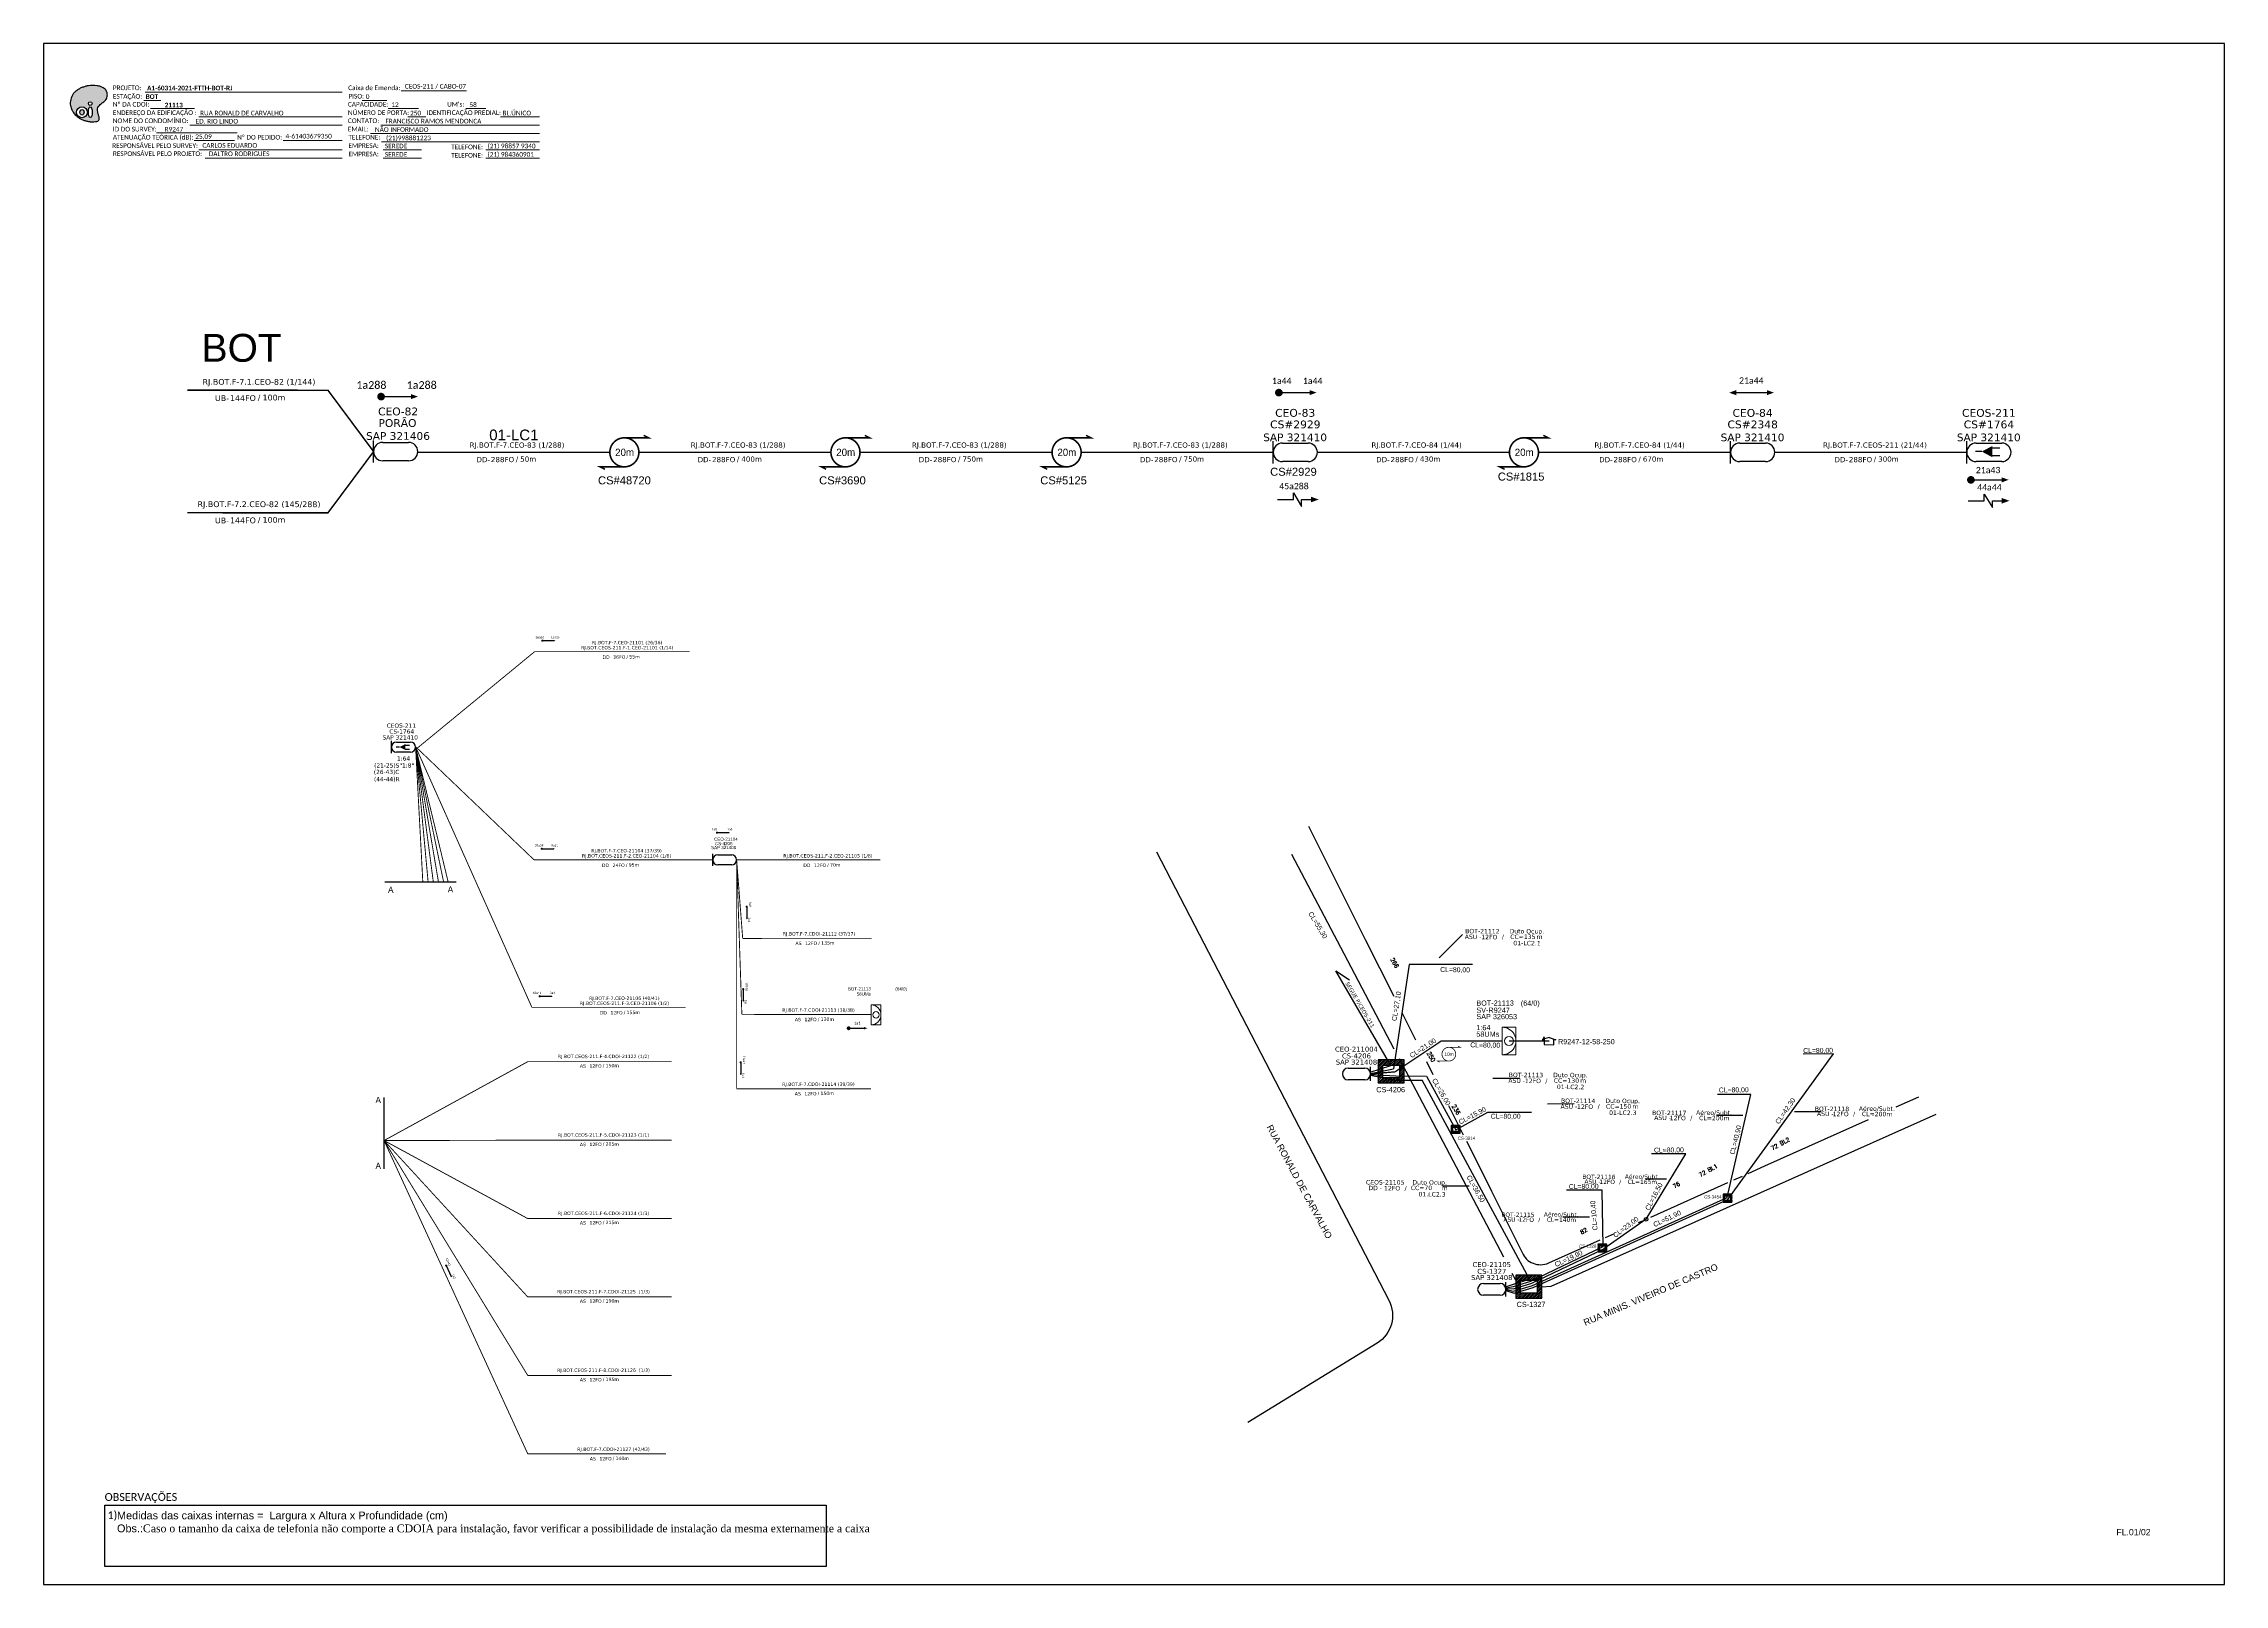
# Model space of a CAD drawing. Header units: metres. Extents: x -1286 to 1713, y -500 to 94.
# Drawn here: x -1286 to -445, y -500 to 94 of the extents above; entities that cross this region are included whole.
import ezdxf
from ezdxf.enums import TextEntityAlignment as Align

# ---------------------------------------------------------------- set-up
doc = ezdxf.new("R2010")
doc.units = ezdxf.units.M
doc.linetypes.add('ARILSUPP', pattern=[2.98, 1.42, -0.71, 0.14, -0.71])
for name, color, linetype in [('10.0-Cartográfico', 252, 'Continuous'), ('10.1-Caixas Subterrâneas', 5, 'Continuous'), ('10.3-Nome das Ruas', 2, 'Continuous'), ('20.4-CEO', 1, 'Continuous'), ('20.4-CEOS', 1, 'Continuous'), ('20.5-CABO AÉREO', 1, 'Continuous'), ('20.5-CEO', 1, 'Continuous'), ('CAP a instalar', 1, 'FENCELINE1'), ('CEO', 1, 'Continuous'), ('Folga', 1, 'Continuous'), ('label_cabos', 7, 'Continuous'), ('LC1', 3, 'Continuous'), ('Legenda', 1, 'Continuous'), ('Metragem', 92, 'Continuous'), ('MUB', 252, 'Continuous'), ('SETA', 7, 'Continuous'), ('Surveys Casinhas', 7, 'Continuous'), ('surveys legendas', 7, 'Continuous')]:
    doc.layers.add(name, color=color, linetype=linetype)
for name, color, linetype, lineweight in [("20.0-LEGENDA DOS CDO'S", 1, 'Continuous', 0), ('20.1-CDO_INTERIOR', 1, 'Continuous', 0), ('40.1-ETIQUETAS', 1, 'Continuous', 20)]:
    doc.layers.add(name, color=color, linetype=linetype, lineweight=lineweight)
doc.layers.add('DROP DE CLIENTE', color=140, linetype='Continuous', plot=False)
doc.layers.add('EXTRA', color=50, linetype='Continuous', plot=False)
doc.styles.add('ARIAL', font='arial.ttf')
doc.styles.add('ROMANS', font='romans.shx')
doc.styles.add('siredit', font='verdana.ttf')
doc.styles.add('WMF-Calibri0', font='CALIBRI.TTF')
doc.styles.add('WMF-Calibri1', font='CALIBRIB.TTF')
doc.linetypes.add('FENCELINE1', pattern='A,0.25,-0.1,[133,ltypeshp.shx,S=0.1,R=0,X=-0.1,Y=0],-0.1,1', length=1.45)
doc.dimstyles.new('CC', dxfattribs={"dimtxt": 0.8, "dimasz": 2, "dimexe": 0.18, "dimexo": 0.0625, "dimgap": 0.09, "dimtad": 0, "dimdec": 0, "dimrnd": 1, "dimzin": 0, "dimdsep": 46, "dimtxsty": 'siredit', "dimblk": 'NONE', "dimcen": 0, "dimse1": 1, "dimse2": 1, "dimsd1": 1, "dimsd2": 1, "dimclrt": 7, "dimadec": 0, "dimazin": 0, "dimtfac": 1, "dimtdec": 0, "dimtofl": 0, "dimtmove": 0, "dimatfit": 3, "dimfxl": 0, "dimtolj": 1, "dimtzin": 0, "dimarcsym": 0})

# ---------------------------------------------------------------- blocks, each defined once
blk = doc.blocks.new('OI')
h = blk.add_hatch(color=40)
edge = h.paths.add_edge_path()
edge.add_spline(control_points=[(4.35, -0.67), (3.92, -0.99), (3.26, -1.5), (2.81, -2.59), (2.9, -3.5), (3.06, -4.27), (3.31, -4.85), (3.37, -5.39), (3.4, -5.88), (3.2, -6.4), (2.54, -6.61), (1.65, -6.63), (0.55, -6.67), (-0.56, -6.42), (-1.61, -6.14), (-2.77, -5.61), (-3.92, -4.77), (-4.89, -3.7), (-5.34, -2.65), (-5.6, -1.94), (-5.85, -0.96), (-5.71, 0.47), (-5.1, 2.02), (-4.14, 3.02), (-3.3, 3.61), (-2.37, 4.16), (-1.36, 4.44), (-0.56, 4.7), (0.79, 4.85), (2.24, 4.97), (3.79, 4.57), (4.67, 4.21), (5.44, 3.65), (5.76, 2.99), (6.03, 2.21), (6.01, 1.46), (5.72, 0.64), (5.31, 0.08), (4.88, -0.38), (4.51, -0.55), (4.35, -0.67)], knot_values=[0, 0, 0, 0, 1.60434, 2.417191, 3.427595, 4.282808, 4.776746, 5.304182, 5.888771, 6.258406, 6.858137, 7.79129, 8.986195, 10.124242, 11.187857, 12.242908, 13.953784, 15.414161, 16.515391, 17.349188, 17.675853, 19.552021, 21.515531, 22.568638, 23.63245, 24.621084, 25.782718, 26.745347, 27.142653, 29.870543, 31.004649, 31.921532, 32.709589, 33.801391, 34.042471, 35.192333, 35.971461, 36.628871, 37.254359, 37.836911, 37.836911, 37.836911, 37.836911], degree=3, periodic=0)
h.paths.add_polyline_path([(1.13, -0.87, -1), (-0.04, -0.87, -1)], flags=16)
edge = h.paths.add_edge_path(flags=16)
edge.add_ellipse((0.56, -3.59), major_axis=(-0.02, 1.71), ratio=0.361305, start_angle=0, end_angle=360)
h.paths.add_polyline_path([(-0.36, -3.62, -1), (-3.8, -3.62, -1)], flags=16)
edge = h.paths.add_edge_path(flags=0)
edge.add_ellipse((-2.08, -3.62), major_axis=(0, 0.885), ratio=0.758294, start_angle=0, end_angle=360)
at = {"color": 40}
for centre, radius in [((-2.08, -3.62), 1.72), ((0.54, -0.87), 0.587)]:
    blk.add_circle(centre, radius, dxfattribs=at)
blk.add_ellipse((-2.08, -3.62), major_axis=(0, 0.885), ratio=0.758294, start_param=-3.141592653589792, end_param=3.141592653589792, dxfattribs=at)
blk.add_ellipse((0.56, -3.59), major_axis=(-0.02, 1.71), ratio=0.361305, dxfattribs=at)
at = {"color": 40, "start_tangent": (-0.800898, -0.598801), "end_tangent": (-0.800898, -0.598801)}
blk.add_spline([(4.35, -0.67), (3.2, -1.78), (2.9, -2.54), (2.92, -3.55), (3.12, -4.38), (3.28, -4.85), (3.37, -5.37), (3.35, -5.95), (3.2, -6.29), (2.66, -6.55), (1.73, -6.63), (0.54, -6.62), (-0.58, -6.41), (-1.6, -6.11), (-2.56, -5.67), (-3.95, -4.67), (-4.89, -3.56), (-5.37, -2.56), (-5.64, -1.78), (-5.72, -1.46), (-5.63, 0.42), (-4.84, 2.22), (-4.13, 2.99), (-3.27, 3.62), (-2.4, 4.09), (-1.3, 4.47), (-0.37, 4.72), (0.02, 4.77), (2.75, 4.8), (3.85, 4.53), (4.69, 4.16), (5.31, 3.68), (5.85, 2.73), (5.93, 2.5), (5.94, 1.35), (5.67, 0.62), (5.29, 0.08), (4.84, -0.36), (4.35, -0.67)], degree=3, dxfattribs=at)
blk = doc.blocks.new('DV')
at = {"linetype": 'Continuous'}
blk.add_circle((0, 0), 0.00000275, dxfattribs=at)
blk = doc.blocks.new('*X17')
at = {"color": 0, "linetype": 'Continuous'}
for p, q in [((-1.25, 0.34099), (-0.49099, 1.1)), ((-1.25, 0.517767), (-0.667767, 1.1)), ((-1.25, 0.694544), (-0.844544, 1.1)), ((-1.25, 0.87132), (-1.02132, 1.1)), ((-1.25, 1.048097), (-1.198097, 1.1)), ((-1.25, 0.164214), (-0.8035, 0.610714)), ((-1.25, -0.012563), (-0.8035, 0.433937)), ((-1.25, -0.18934), (-0.8035, 0.25716)), ((-1.25, -0.366117), (-0.8035, 0.080383)), ((-0.789214, 0.625), (-0.314214, 1.1)), ((-0.612437, 0.625), (-0.137437, 1.1)), ((-0.43566, 0.625), (0.03934, 1.1)), ((-0.258883, 0.625), (0.216117, 1.1)), ((-0.082107, 0.625), (0.392893, 1.1)), ((0.09467, 0.625), (0.56967, 1.1)), ((0.271447, 0.625), (0.746447, 1.1)), ((0.448223, 0.625), (0.923223, 1.1)), ((0.625, 0.625), (1.1, 1.1)), ((0.801777, 0.625), (1.25, 1.073223)), ((0.8035, 0.449947), (1.25, 0.896447)), ((0.8035, 0.27317), (1.25, 0.71967)), ((0.8035, 0.096393), (1.25, 0.542893)), ((0.8035, -0.080383), (1.25, 0.366117)), ((0.8035, -0.25716), (1.25, 0.18934)), ((0.8035, -0.433937), (1.25, 0.012563)), ((-1.25, -0.542893), (-0.8035, -0.096393)), ((-1.25, -0.71967), (-0.8035, -0.27317)), ((-1.25, -0.896447), (-0.8035, -0.449947)), ((-1.25, -1.073223), (-0.801777, -0.625)), ((-1.1, -1.1), (-0.625, -0.625)), ((-0.923223, -1.1), (-0.448223, -0.625)), ((-0.746447, -1.1), (-0.271447, -0.625)), ((-0.56967, -1.1), (-0.09467, -0.625)), ((-0.392893, -1.1), (0.082107, -0.625)), ((-0.216117, -1.1), (0.258883, -0.625)), ((-0.03934, -1.1), (0.43566, -0.625)), ((0.137437, -1.1), (0.612437, -0.625)), ((0.314214, -1.1), (0.789214, -0.625)), ((0.49099, -1.1), (1.25, -0.34099)), ((0.667767, -1.1), (1.25, -0.517767)), ((0.8035, -0.610714), (1.25, -0.164214)), ((0.844544, -1.1), (1.25, -0.694544)), ((1.02132, -1.1), (1.25, -0.87132)), ((1.198097, -1.1), (1.25, -1.048097))]:
    blk.add_line(p, q, dxfattribs=at)
blk = doc.blocks.new('MANHOLE_MQ')
at = {"color": 0, "linetype": 'Continuous'}
for p, q in [((0.0000062, 0.0000057), (-0.0000063, 0.0000057)), ((-0.0000063, 0.0000057), (-0.0000063, -0.0000053)), ((-0.000004, 0.0000033), (0.000004, 0.0000033)), ((-0.000004, -0.0000029), (-0.000004, 0.0000033)), ((0.000004, 0.0000033), (0.000004, -0.0000029)), ((0.0000062, -0.0000053), (0.0000062, 0.0000057)), ((-0.0000063, -0.0000053), (0.0000062, -0.0000053)), ((0.000004, -0.0000029), (-0.000004, -0.0000029)), ((0.000004, -0.0000029), (0.000004, -0.0000029))]:
    blk.add_line(p, q, dxfattribs=at)
at = {"color": 0, "linetype": 'Continuous', "xscale": 5e-06, "yscale": 5e-06, "zscale": 1e-05}
blk.add_blockref('*X17', (0, 0.0000002), dxfattribs=at)
blk = doc.blocks.new('LEGENDA DOS CABOS')
at = {"layer": 'EXTRA', "style": 'siredit'}
for tag, p in [('ID', (4.6, 0.97)), ('XX', (9.03, 0.97))]:
    blk.add_attdef(tag, text='', height=0.48, rotation=359.69, dxfattribs=at).set_placement(p, align=Align.MIDDLE_CENTER)
at = {"layer": 'Legenda', "color": 7, "style": 'siredit'}
for tag, p in [('TIPO_CABO', (1.31, 0)), ('CABO', (4.69, -0.05)), ('/', (6.81, -0.05)), ('METROS', (10.03, -0.05))]:
    blk.add_attdef(tag, text='', height=0.8, rotation=359.69, dxfattribs=at).set_placement(p, align=Align.MIDDLE_CENTER)
blk = doc.blocks.new('_None')
blk = doc.blocks.new('Inst CB DT OCUP CFOA-SM-DD-S-12')
at = {"layer": 'label_cabos', "color": 0, "style": 'siredit'}
for tag, flags, p in [('ID_ATIVIDADE', 3, (1.31, 2.67)), ('FATOR', 1, (11.56, 2.55))]:
    blk.add_attdef(tag, text='', height=1, rotation=359.69, dxfattribs=dict(at, flags=flags)).set_placement(p, align=Align.MIDDLE_CENTER)
for tag, p in [('TIPO_CABO', (1.11, 0)), ('DESTINO_CABO', (3.13, 1.26)), ('CABO', (4.69, -0.05)), ('/', (7.71, -0.05)), ('LANCE', (10.41, 0.02)), ('TIPO_CABO', (13.11, 1.24)), ('UND', (16.46, 0)), ('FID', (13.65, -1.41))]:
    blk.add_attdef(tag, text='', height=1, rotation=359.69, dxfattribs=at).set_placement(p, align=Align.MIDDLE_CENTER)
blk.add_attdef('QTDE', (11.93, -0.45), '', height=1, rotation=359.69, dxfattribs=at)
blk = doc.blocks.new('Inst CB DT OCUP CFOA-SM-ASU-120-S-12')
at = {"layer": 'label_cabos', "color": 0, "style": 'siredit'}
for tag, flags, p in [('ID_ATIVIDADE', 3, (1.31, 2.67)), ('FATOR', 1, (11.56, 2.55))]:
    blk.add_attdef(tag, text='', height=1, rotation=359.69, dxfattribs=dict(at, flags=flags)).set_placement(p, align=Align.MIDDLE_CENTER)
for tag, p in [('TIPO_CABO', (1.26, 0)), ('DESTINO_CABO', (3.13, 1.26)), ('CABO', (4.69, -0.05)), ('/', (7.71, -0.05)), ('LANCE', (10.91, 0)), ('TIPO_CABO', (13.11, 1.24)), ('UND', (15.96, 0)), ('FID', (13.15, -1.41))]:
    blk.add_attdef(tag, text='', height=1, rotation=359.69, dxfattribs=at).set_placement(p, align=Align.MIDDLE_CENTER)
blk.add_attdef('QTDE', (12.43, -0.47), '', height=1, rotation=359.69, dxfattribs=at)
blk = doc.blocks.new('SURVEY_SURVEY')
for p, q in [((0, 0.0000127), (-0.0000126, 0.000009)), ((-0.0000126, 0.000009), (-0.0000086, 0.000009)), ((-0.0000086, 0), (-0.0000086, 0.000009)), ((0.0000086, 0), (-0.0000086, 0)), ((0, 0.0000127), (0.0000126, 0.000009)), ((0.0000084, 0.0000132), (0.0000098, 0.0000132)), ((0.0000084, 0.0000103), (0.0000084, 0.0000132)), ((0.0000126, 0.000009), (0.0000086, 0.000009)), ((0.0000086, 0.000009), (0.0000086, 0)), ((0.0000098, 0.0000132), (0.0000098, 0.0000099))]:
    blk.add_line(p, q)
blk = doc.blocks.new('ETIQUETA_RS5F')
at = {"layer": '40.1-ETIQUETAS', "color": 0, "style": 'siredit'}
blk.add_text('/', height=1.5, dxfattribs=at).set_placement((1.55, -1.95), align=Align.MIDDLE_RIGHT)
for tag, p in [('ETIQUETA_R_SECUNDARIA', (1.18, 2.1)), ('ETIQUETA_R_PRIMARIA', (1.18, 4.1)), ('F_ATIVAS/F_MORTAS', (1.11, -4.24))]:
    blk.add_attdef(tag, text='', height=1.5, dxfattribs=at).set_placement(p, align=Align.MIDDLE_CENTER)
for tag, p in [('TIPO_CABO', (-6.62, -2.12)), ('CAP_CABO', (0.37, -2.09))]:
    blk.add_attdef(tag, text='', height=1.5, dxfattribs=at).set_placement(p, align=Align.MIDDLE_RIGHT)
blk.add_attdef('METROS', text='', height=1.5, dxfattribs=at).set_placement((2.11, -1.95), align=Align.MIDDLE_LEFT)
for tag, p in [('FUSÃO_1', (0.82, -8.39)), ('FUSÃO_2', (0.82, -10.6)), ('FUSÃO_3', (0.82, -12.93)), ('FUSÃO_4', (0.82, -15.14)), ('FUSÃO_5', (0.82, -17.16))]:
    blk.add_attdef(tag, text='', height=1.5, dxfattribs=at).set_placement(p, align=Align.CENTER)
blk = doc.blocks.new('A$C07E14978')
at = {"layer": 'Folga', "color": 0, "const_width": 0.137}
for points in [[(2.23, 0.28), (0.03, 0.28), (0.47, 0.06)], [(2.23, 2.92), (4.42, 2.92), (3.98, 3.13)]]:
    blk.add_lwpolyline(points, dxfattribs=at)
at = {"layer": 'Folga', "color": 0, "const_width": 0.146}
blk.add_lwpolyline([(2.23, 2.92, 1.000012), (2.23, 0.28, 0.999978)], format="xyb", close=True, dxfattribs=at)
at = {"layer": 'Folga', "color": 0}
blk.add_text('10m', height=0.659, dxfattribs=at).set_placement((1.38, 1.27))

msp = doc.modelspace()

# ---------------------------------------------------------------- linework, layer by layer
at = {"color": 5}
for p, q in [((-1154.5, -228.92), (-1126.98, -228.92)), ((-1154.9, -312.12), (-1154.9, -339.64))]:
    msp.add_line(p, q, dxfattribs=at)
at = {"color": 0}
for p, q in [((-1262.5, -469.23), (-984.25, -469.23)), ((-1262.5, -492.93), (-1262.5, -469.23)), ((-984.25, -469.23), (-984.25, -492.93)), ((-984.25, -492.93), (-1262.5, -492.93))]:
    msp.add_line(p, q, dxfattribs=at)
msp.add_lwpolyline([(-1286.07, -499.81), (-445.07, -499.81), (-445.07, 94.19), (-1286.07, 94.19)], close=True)
at = {"color": 7, "lineweight": 0}
for points in [[(-1148.15, 76.01), (-1123.01, 76.01)], [(-1247.47, 72.24), (-1240.92, 72.24)], [(-1246.96, 75.52), (-1170.98, 75.52)], [(-1244.81, 69.17), (-1227.84, 69.17)], [(-1163.19, 72.28), (-1153.71, 72.28)], [(-1153.14, 69.17), (-1141.52, 69.17)], [(-1123.2, 69.17), (-1115.53, 69.17)], [(-1242.49, 59.75), (-1211.44, 59.75)], [(-1229.65, 62.82), (-1170.98, 62.82)], [(-1226.24, 65.93), (-1170.98, 65.93)], [(-1160.06, 59.58), (-1094.8, 59.58)], [(-1156.02, 62.82), (-1094.8, 62.82)], [(-1145.56, 65.93), (-1138.61, 65.93)], [(-1109.86, 65.93), (-1094.82, 65.93)], [(-1227.96, 56.79), (-1212.45, 56.79)], [(-1226.24, 53.23), (-1170.98, 53.23)], [(-1193.73, 56.79), (-1170.96, 56.79)], [(-1155.78, 56.34), (-1094.8, 56.34)], [(-1155.17, 53.23), (-1140.37, 53.23)], [(-1115.57, 53.23), (-1094.8, 53.23)], [(-1223.75, 49.99), (-1170.98, 49.99)], [(-1155.17, 49.99), (-1140.37, 49.99)], [(-1115.57, 49.99), (-1094.8, 49.99)]]:
    msp.add_lwpolyline(points, dxfattribs=at)
at = {"color": 7}
for points, const_width in [([(-1156.66, -41.9, 1), (-1155.18, -41.89, 1)], 1.48), ([(-810.44, -40.36, 1), (-808.96, -40.35, 1)], 1.48), ([(-1062.11, -57.77, 1.000012), (-1062.11, -68.97, 0.999978)], 0.622), ([(-976.84, -57.77, 1.000012), (-976.84, -68.97, 0.999978)], 0.622), ([(-891.56, -57.77, 1.000012), (-891.56, -68.97, 0.999978)], 0.622), ([(-715.18, -57.77, 1.000012), (-715.18, -68.97, 0.999978)], 0.622), ([(-543.56, -73.99, 1), (-542.08, -73.98, 1)], 1.48), ([(-1093.91, -135.96, 1), (-1093.49, -135.96, 1)], 0.425), ([(-1026.58, -209.99, 1), (-1026.16, -209.99, 1)], 0.425), ([(-1094.14, -216.21, 1), (-1093.71, -216.21, 1)], 0.425), ([(-1014.92, -238.34, 1), (-1014.92, -238.77, 1)], 0.425), ([(-1094.96, -273.07, 1), (-1094.54, -273.06, 1)], 0.425), ([(-1016.27, -270.13, 1), (-1016.26, -270.55, 1)], 0.425), ([(-1017.25, -298.36, 1), (-1017.24, -298.78, 1)], 0.425), ([(-1130.91, -376.73, 1), (-1130.73, -377.11, 1)], 0.425)]:
    msp.add_lwpolyline(points, format="xyb", close=True, dxfattribs=dict(at, const_width=const_width))
for points in [[(-809.7, -40.36), (-797.88, -40.36)], [(-633.32, -40.36), (-621.49, -40.36)], [(-542.82, -73.99), (-531, -73.99)], [(-804.05, -81.59), (-804.05, -78.97), (-800.92, -84.2), (-800.92, -81.59)], [(-537.68, -82.07), (-537.68, -79.45), (-534.55, -84.69), (-534.54, -82.07)]]:
    msp.add_lwpolyline(points, dxfattribs=at)
at = {"color": 7, "const_width": 0.583}
for points in [[(-1062.11, -57.77), (-1052.78, -57.77), (-1054.64, -56.83)], [(-976.84, -57.77), (-967.5, -57.77), (-969.37, -56.83)], [(-891.56, -57.77), (-882.23, -57.77), (-884.1, -56.83)], [(-715.18, -57.77), (-705.84, -57.77), (-707.71, -56.84)], [(-1062.11, -68.97), (-1071.44, -68.97), (-1069.58, -69.9)], [(-976.84, -68.97), (-986.17, -68.97), (-984.3, -69.9)], [(-891.56, -68.97), (-900.9, -68.97), (-899.03, -69.9)], [(-715.18, -68.97), (-724.51, -68.97), (-722.64, -69.91)]]:
    msp.add_lwpolyline(points, dxfattribs=at)
at = {"const_width": 0.743}
msp.add_lwpolyline([(-975.98, -285.41, 1), (-975.23, -285.41, 1)], format="xyb", close=True, dxfattribs=at)
msp.add_lwpolyline([(-975.98, -285.41, 1), (-975.23, -285.41, 1)], format="xyb", close=True, dxfattribs=at)
at = {"color": 1, "linetype": 'FENCELINE1', "ltscale": 5, "const_width": 0.5}
for points in [[(-764.86, -302.21), (-747.08, -290.32), (-723.61, -290.32)], [(-774.32, -303.01), (-764.86, -302.21)]]:
    msp.add_lwpolyline(points, dxfattribs=at)
at = {"layer": '10.0-Cartográfico'}
for points in [[(-798.22, -207.54), (-780.25, -243.46), (-776.36, -251.22), (-765.42, -273.01)], [(-765.18, -293.48), (-784.54, -256.71), (-804.66, -218.47)], [(-762.24, -279.35), (-756.98, -289.84)], [(-739.97, -341.35), (-763.23, -297.18)], [(-752.79, -298.2), (-750.27, -303.23)], [(-744.24, -315.23), (-738.62, -326.44)], [(-556.4, -318.61), (-704.76, -384.93), (-708.25, -385.18)], [(-571.58, -315.71), (-562.89, -311.81)], [(-622.25, -338.46), (-582.3, -320.53)], [(-737.34, -329), (-730.71, -342.22)], [(-722.98, -373.63), (-739.97, -341.35)], [(-730.71, -342.22), (-727.69, -348.23), (-715.48, -372.63), (-715.13, -373.24), (-714.68, -373.85), (-714.2, -374.39), (-713.63, -374.88), (-713.04, -375.33), (-712.37, -375.71), (-711.68, -376.02), (-710.96, -376.26), (-710.22, -376.43), (-709.46, -376.54), (-708.67, -376.57), (-707.91, -376.52), (-707.15, -376.4), (-706.42, -376.21), (-705.59, -375.88), (-685.73, -367.04)], [(-634.27, -343.86), (-630.96, -342.37)], [(-628.72, -341.37), (-622.25, -338.46)], [(-666.21, -358.2), (-636.51, -344.87)], [(-671, -360.35), (-669.47, -359.66)], [(-683.8, -366.1), (-680.28, -364.52)], [(-718.31, -382.5), (-719.67, -379.92)]]:
    msp.add_lwpolyline(points, dxfattribs=at)
msp.add_lwpolyline([(-856.89, -217.35), (-767.26, -390.29, -0.393191), (-771.85, -406.81), (-821.7, -437.41)], format="xyb", dxfattribs=at)
at = {"layer": '20.1-CDO_INTERIOR', "lineweight": 18}
msp.add_lwpolyline([(-963.14, -284.06), (-963.14, -276.39), (-966.98, -276.39), (-966.98, -284.06)], close=True, dxfattribs=at)
at = {"layer": '20.1-CDO_INTERIOR', "color": 1, "lineweight": 18}
msp.add_lwpolyline([(-718.3, -285.01), (-718.29, -295.63), (-723.61, -295.63), (-723.61, -285.01)], close=True, dxfattribs=at)
at = {"layer": '20.1-CDO_INTERIOR', "lineweight": 18}
msp.add_circle((-965.06, -280.23), 1.23, dxfattribs=at)
at = {"layer": '20.1-CDO_INTERIOR', "color": 1, "lineweight": 18}
msp.add_circle((-720.95, -290.32), 1.7, dxfattribs=at)
at = {"layer": '20.1-CDO_INTERIOR', "lineweight": 18}
msp.add_arc((-966.98, -280.23), 3.84, 270, 90, dxfattribs=at)
at = {"layer": '20.1-CDO_INTERIOR', "color": 1, "lineweight": 18}
msp.add_arc((-723.61, -290.32), 5.31, 270.02759, 90.02759, dxfattribs=at)
at = {"layer": '20.4-CEO', "color": 7}
for p, q in [((-1155.27, -59.53), (-1145.32, -59.53)), ((-1145.32, -66.62), (-1155.27, -66.62))]:
    msp.add_line(p, q, dxfattribs=at)
at = {"layer": '20.4-CEO', "color": 7, "const_width": 0.593}
for points in [[(-1230.66, -39.39), (-1176.4, -39.46), (-1158.81, -63.08)], [(-1230.66, -86.65), (-1176.4, -86.68), (-1158.81, -63.08)]]:
    msp.add_lwpolyline(points, dxfattribs=at)
at = {"layer": '20.4-CEO', "color": 7}
msp.add_lwpolyline([(-1158.81, -67.35), (-1158.81, -58.8)], dxfattribs=at)
for centre, start, end in [((-1155.27, -63.08), 90, 270), ((-1145.32, -63.08), 270, 90)]:
    msp.add_arc(centre, 3.55, start, end, dxfattribs=at)
at = {"layer": '20.4-CEOS', "color": 7}
for p, q in [((-808.34, -59.82), (-798.4, -59.82)), ((-798.4, -66.91), (-808.34, -66.91)), ((-631.96, -59.83), (-622.01, -59.83)), ((-622.01, -66.92), (-631.96, -66.92)), ((-540.85, -59.83), (-530.9, -59.83)), ((-530.9, -66.92), (-540.85, -66.92)), ((-1149.98, -175.06), (-1144.54, -175.06)), ((-1144.54, -178.94), (-1149.98, -178.94))]:
    msp.add_line(p, q, dxfattribs=at)
at = {"layer": '20.4-CEOS', "color": 5}
for p, q in [((-1028.01, -222.79), (-1028.01, -218.17)), ((-1026.09, -218.57), (-1020.72, -218.57)), ((-1020.72, -222.4), (-1026.09, -222.4))]:
    msp.add_line(p, q, dxfattribs=at)
at = {"layer": '20.4-CEOS', "color": 7}
for points in [[(-811.89, -67.64), (-811.89, -59.09)], [(-635.5, -67.65), (-635.5, -59.1)], [(-544.39, -67.65), (-544.39, -59.1)], [(-538.63, -63.08), (-541.02, -63.08)], [(-534.71, -61.67), (-531.69, -61.67)], [(-534.71, -64.62), (-531.69, -64.62)], [(-1151.92, -179.34), (-1151.92, -174.66)], [(-1146.61, -176.23), (-1144.96, -176.23)], [(-1148.76, -177), (-1150.07, -177)], [(-1146.61, -177.84), (-1144.96, -177.84)]]:
    msp.add_lwpolyline(points, dxfattribs=at)
for points in [[(-538.63, -63.08, 0, 4.38, 0), (-534.53, -63.08, 4.38, 4.38, 0)], [(-1148.76, -177, 0, 2.4, 0), (-1146.51, -177, 2.4, 2.4, 0)]]:
    msp.add_lwpolyline(points, format="xyseb", dxfattribs=at)
for centre, radius, start, end in [((-808.34, -63.37), 3.55, 90, 270), ((-798.4, -63.37), 3.55, 270, 90), ((-631.96, -63.37), 3.55, 90, 270), ((-622.01, -63.37), 3.55, 270, 90), ((-540.85, -63.37), 3.55, 90, 270), ((-530.9, -63.37), 3.55, 270, 90), ((-1149.98, -177), 1.94, 90, 270), ((-1144.54, -177), 1.94, 270, 90)]:
    msp.add_arc(centre, radius, start, end, dxfattribs=at)
at = {"layer": '20.4-CEOS', "color": 5}
for centre, start, end in [((-1026.09, -220.48), 90, 270), ((-1020.72, -220.48), 270, 90)]:
    msp.add_arc(centre, 1.91, start, end, dxfattribs=at)
at = {"layer": '20.5-CABO AÉREO', "color": 7, "ltscale": 8, "const_width": 0.593}
for points in [[(-1141.79, -63.37), (-1067.71, -63.37)], [(-1056.51, -63.37), (-982.44, -63.37)], [(-971.24, -63.37), (-897.16, -63.37)], [(-885.96, -63.37), (-811.89, -63.37)], [(-794.85, -63.37), (-720.78, -63.37)], [(-709.58, -63.37), (-635.5, -63.37)], [(-618.47, -63.37), (-544.39, -63.37)]]:
    msp.add_lwpolyline(points, dxfattribs=at)
at = {"layer": '20.5-CEO', "color": 5}
for p, q in [((-782.95, -300.74), (-776.59, -300.74)), ((-776.59, -305.27), (-782.95, -305.27))]:
    msp.add_line(p, q, dxfattribs=at)
at = {"layer": '20.5-CEO', "color": 7}
for p, q in [((-730.77, -383.79), (-724.4, -383.79)), ((-724.4, -388.33), (-730.77, -388.33))]:
    msp.add_line(p, q, dxfattribs=at)
at = {"layer": '20.5-CEO', "color": 5}
msp.add_lwpolyline([(-774.32, -305.74), (-774.32, -300.27)], dxfattribs=at)
at = {"layer": '20.5-CEO', "color": 7}
msp.add_lwpolyline([(-722.13, -388.8), (-722.13, -383.33)], dxfattribs=at)
at = {"layer": '20.5-CEO', "color": 5}
for centre, start, end in [((-782.95, -303.01), 90, 270), ((-776.59, -303.01), 270, 90)]:
    msp.add_arc(centre, 2.27, start, end, dxfattribs=at)
at = {"layer": '20.5-CEO', "color": 7}
for centre, start, end in [((-730.77, -386.06), 90, 270), ((-724.4, -386.06), 270, 90)]:
    msp.add_arc(centre, 2.27, start, end, dxfattribs=at)
at = {"layer": 'CAP a instalar', "color": 7, "ltscale": 5.3, "const_width": 0.347}
for points in [[(-1096.72, -140.23), (-1141.95, -177.4)], [(-1096.72, -140.23), (-1036.94, -140.23)], [(-1097.77, -277.34), (-1142.62, -176.85)], [(-1096.94, -220.48), (-1142.62, -176.85)], [(-1142.62, -176.85), (-1133.81, -228.92)], [(-1142.62, -176.85), (-1131.83, -228.92)], [(-1142.62, -176.85), (-1135.79, -228.92)], [(-1142.62, -176.85), (-1137.79, -228.92)], [(-1142.62, -176.85), (-1139.83, -228.92)], [(-1142.62, -176.85), (-1130.08, -228.92)], [(-1096.94, -220.48), (-1028.01, -220.48)], [(-1016.47, -250.76), (-1018.81, -220.48)], [(-1018.81, -220.48), (-1018.81, -308.73)], [(-1018.81, -220.48), (-963.37, -220.48)], [(-1016.47, -250.76), (-966.77, -250.75)], [(-1097.77, -277.34), (-1038.43, -277.34)], [(-1099.36, -298.29), (-1154.77, -328.69)], [(-1099.36, -298.29), (-1043.84, -298.29)], [(-1018.81, -308.73), (-967.02, -308.72)], [(-1099.36, -328.57), (-1154.77, -328.69)], [(-1099.36, -358.78), (-1154.77, -328.69)], [(-1099.36, -388.99), (-1154.77, -328.69)], [(-1099.36, -419.26), (-1154.77, -328.69)], [(-1099.36, -449.47), (-1154.77, -328.69)], [(-1099.36, -328.57), (-1043.84, -328.57)], [(-1099.36, -358.78), (-1043.84, -358.78)], [(-1099.36, -388.99), (-1043.84, -388.99)], [(-1099.36, -419.26), (-1043.84, -419.26)]]:
    msp.add_lwpolyline(points, dxfattribs=at)
at = {"layer": 'CAP a instalar', "ltscale": 5.3, "const_width": 0.347}
for points in [[(-1016.79, -280.05), (-1018.81, -220.48)], [(-1016.79, -280.05), (-966.98, -280.14)], [(-1016.79, -280.05), (-966.98, -280.14)]]:
    msp.add_lwpolyline(points, dxfattribs=at)
at = {"layer": 'CAP a instalar', "color": 7, "linetype": 'FENCELINE1', "ltscale": 5.3, "const_width": 0.347}
for points in [[(-1016.47, -250.76), (-966.77, -250.75)], [(-1018.81, -308.73), (-967.02, -308.72)], [(-1099.36, -449.47), (-1046.06, -449.45)]]:
    msp.add_lwpolyline(points, dxfattribs=at)
at = {"layer": 'CAP a instalar', "color": 7, "ltscale": 5}
for points in [[(-766.51, -299.8), (-787.71, -263.31), (-782.4, -266.8)], [(-735.06, -260.81), (-759.45, -260.81), (-765.51, -301.01)], [(-774.47, -302.36), (-766.51, -299.8)], [(-774.34, -302.82), (-765.51, -301.01)], [(-765.51, -301.01), (-765.51, -301.01)], [(-636.51, -351.41), (-595.85, -295.33)], [(-595.85, -295.33), (-607.46, -295.37)], [(-774.32, -303.47), (-764.84, -305.39)], [(-774.31, -303.24), (-764.55, -303.81), (-752.73, -303.82), (-741.51, -324.52), (-729.13, -317.82), (-712.22, -317.82)], [(-764.84, -305.39), (-754.45, -305.36)], [(-713, -382.18), (-754.45, -305.36)], [(-627.63, -310.94), (-640.57, -310.94)], [(-636.88, -350.6), (-627.63, -310.94)], [(-668.07, -359.03), (-652.75, -333.85)], [(-652.75, -333.85), (-665.99, -333.85)], [(-719.17, -386.71), (-711.88, -384.52), (-636.88, -350.6)], [(-718.91, -387.55), (-711.57, -385.34), (-636.51, -351.41)], [(-685, -347.79), (-698.75, -347.77)], [(-684.69, -369.61), (-685, -347.79)], [(-668.07, -359.03), (-684.32, -370.4)], [(-719.17, -384.95), (-712.59, -382.9), (-684.69, -369.61)], [(-719.17, -385.83), (-712.2, -383.69), (-684.32, -370.4)], [(-722.33, -385.15), (-719.17, -384.07)], [(-722.22, -385.46), (-719.17, -384.95)], [(-722.17, -386.46), (-718.91, -387.55)], [(-722.15, -385.8), (-719.17, -385.83)], [(-722.14, -386.16), (-719.17, -386.71)], [(-719.17, -384.07), (-713, -382.18)]]:
    msp.add_lwpolyline(points, dxfattribs=at)
at = {"layer": 'DROP DE CLIENTE'}
msp.add_lwpolyline([(-720.95, -290.32), (-705.41, -290.32)], dxfattribs=at)
at = {"layer": 'SETA', "color": 7}
for points in [[(-1155.92, -41.89), (-1143.03, -41.89)], [(-810.2, -81.59), (-804.05, -81.59)], [(-800.92, -81.59), (-796.19, -81.59)], [(-543.82, -82.07), (-537.68, -82.07)], [(-534.54, -82.07), (-529.81, -82.07)], [(-1093.7, -135.96), (-1089.06, -135.96)], [(-1026.37, -209.99), (-1021.73, -209.99)], [(-1093.92, -216.21), (-1089.29, -216.21)], [(-1014.92, -238.55), (-1014.93, -243.19)], [(-1094.75, -273.06), (-1090.12, -273.06)], [(-1016.27, -270.34), (-1016.27, -274.98)], [(-1017.24, -298.57), (-1017.25, -303.2)], [(-1130.82, -376.92), (-1128.89, -381.13)]]:
    msp.add_lwpolyline(points, dxfattribs=at)
at = {"layer": 'SETA'}
msp.add_lwpolyline([(-975.61, -285.41), (-969.22, -285.41)], dxfattribs=at)
msp.add_lwpolyline([(-975.61, -285.41), (-969.22, -285.41)], dxfattribs=at)
at = {"layer": 'SETA', "color": 7}
for points in [[(-1144.45, -40.9), (-1141.73, -41.88), (-1144.44, -42.88)], [(-797.88, -39.37), (-795.16, -40.34), (-797.87, -41.34)], [(-633.31, -41.35), (-636.03, -40.38), (-633.32, -39.38)], [(-621.5, -39.38), (-618.78, -40.35), (-621.49, -41.35)], [(-531, -73), (-528.28, -73.97), (-530.99, -74.98)], [(-797.31, -80.48), (-794.33, -81.57), (-797.31, -82.65)], [(-530.94, -80.97), (-527.95, -82.05), (-530.94, -83.14)], [(-1089.47, -135.67), (-1088.69, -135.95), (-1089.47, -136.24)], [(-1022.14, -209.71), (-1021.36, -209.99), (-1022.14, -210.27)], [(-1089.69, -215.92), (-1088.91, -216.2), (-1089.69, -216.49)], [(-1014.64, -242.78), (-1014.92, -243.56), (-1015.21, -242.79)], [(-1090.52, -272.78), (-1089.74, -273.06), (-1090.52, -273.35)], [(-1015.99, -274.57), (-1016.27, -275.35), (-1016.55, -274.57)], [(-1016.97, -302.8), (-1017.25, -303.58), (-1017.53, -302.8)], [(-1128.8, -380.65), (-1128.73, -381.47), (-1129.32, -380.88)]]:
    msp.add_solid(points, dxfattribs=at)
at = {"layer": 'SETA'}
msp.add_solid([(-969.73, -284.9), (-968.37, -285.4), (-969.73, -285.89)], dxfattribs=at)
msp.add_solid([(-969.73, -284.9), (-968.37, -285.4), (-969.73, -285.89)], dxfattribs=at)

# ---------------------------------------------------------------- block references
at = {"color": 7, "xscale": 1.213923925163967, "yscale": 1.213923925163967, "zscale": 1.213923925163967, "rotation": 0.1532896023949059}
msp.add_blockref('OI', (-1268.76, 72.14), dxfattribs=at)
at = {"color": 0, "lineweight": 0}
ref = msp.add_blockref('Inst CB DT OCUP CFOA-SM-DD-S-12', (-774.08, -346.98), dxfattribs=dict(at, xscale=1.718582971363901, yscale=1.718582971363901, zscale=1.718582971363901))
ref.add_attrib('DESTINO_CABO', 'CEOS-21105', dxfattribs={"layer": 'label_cabos', "color": 0, "height": 1.719, "rotation": 359.69001, "style": 'siredit'}).set_placement((-768.69, -344.81), align=Align.MIDDLE_CENTER)
ref.add_attrib('TIPO_CABO', 'Duto Ocup.', dxfattribs={"layer": 'label_cabos', "color": 0, "height": 1.719, "rotation": 359.69001, "style": 'siredit'}).set_placement((-751.55, -344.84), align=Align.MIDDLE_CENTER)
ref.add_attrib('/', '/', dxfattribs={"layer": 'label_cabos', "color": 0, "height": 1.72, "rotation": 359.69001, "style": 'siredit'}).set_placement((-760.82, -347.07), align=Align.MIDDLE_CENTER)
ref.add_attrib('FID', '01.LC2.3', dxfattribs={"layer": 'label_cabos', "color": 0, "height": 1.719, "rotation": 359.69001, "style": 'siredit'}).set_placement((-750.62, -349.41), align=Align.MIDDLE_CENTER)
ref.add_attrib('LANCE', 'CC=', dxfattribs={"layer": 'label_cabos', "color": 0, "height": 1.719, "rotation": 359.69001, "style": 'siredit'}).set_placement((-756.19, -346.95), align=Align.MIDDLE_CENTER)
ref.add_attrib('UND', 'm', dxfattribs={"layer": 'label_cabos', "color": 0, "height": 1.72, "rotation": 359.69001, "style": 'siredit'}).set_placement((-745.78, -346.98), align=Align.MIDDLE_CENTER)
ref.add_attrib('CABO', '12FO', dxfattribs={"layer": 'label_cabos', "color": 0, "height": 1.719, "rotation": 359.69001, "style": 'siredit'}).set_placement((-766.02, -347.07), align=Align.MIDDLE_CENTER)
ref.add_attrib('TIPO_CABO', 'DD - ', dxfattribs={"layer": 'label_cabos', "color": 0, "height": 1.719, "rotation": 359.69001, "style": 'siredit'}).set_placement((-772.16, -346.99), align=Align.MIDDLE_CENTER)
ref.add_attrib('QTDE', '70', (-753.57, -347.76), dxfattribs={"layer": 'label_cabos', "color": 0, "height": 1.719, "rotation": 359.69001, "style": 'siredit'})
at = {"layer": '10.0-Cartográfico', "xscale": 251812.8391104931, "yscale": 251812.8391104931, "zscale": 251812.8391104931}
msp.add_blockref('DV', (-668.07, -359.03), dxfattribs=at)
at = {"layer": '10.1-Caixas Subterrâneas', "color": 30, "rotation": 180.0000000000633}
for p, xscale, yscale, zscale in [((-766.44, -301.91), 805266.1196329375, 805266.1196329375, 805266.1196329375), ((-741.53, -324.32), 271895.7471755284, 271895.7471755284, 271895.7471755284), ((-636.67, -350.86), 271895.7471755284, 271895.7471755284, 271895.7471755284), ((-684.93, -370.07), 271895.7471755284, 271895.7471755284, 271895.7471755284), ((-713.3, -384.84), 805266.1196329375, 805266.1196329375, 805266.1196329375)]:
    msp.add_blockref('MANHOLE_MQ', p, dxfattribs=dict(at, xscale=xscale, yscale=yscale, zscale=zscale))
at = {"layer": '40.1-ETIQUETAS', "color": 7}
ref = msp.add_blockref('ETIQUETA_RS5F', (-1204.76, -39.35), dxfattribs=dict(at, xscale=1.481481481481481, yscale=1.481481481481481, zscale=1.481481481481481))
ref.add_attrib('ETIQUETA_R_SECUNDARIA', 'RJ.BOT.F-7.1.CEO-82 (1/144)', dxfattribs={"color": 0, "height": 2.2222, "style": 'siredit'}).set_placement((-1203.01, -36.23), align=Align.MIDDLE_CENTER)
ref.add_attrib('TIPO_CABO', 'UB-', dxfattribs={"color": 0, "height": 2.222, "style": 'siredit'}).set_placement((-1214.56, -42.48), align=Align.MIDDLE_RIGHT)
ref.add_attrib('CAP_CABO', '144FO', dxfattribs={"color": 0, "height": 2.222, "style": 'siredit'}).set_placement((-1204.22, -42.45), align=Align.MIDDLE_RIGHT)
ref.add_attrib('METROS', '100m', dxfattribs={"color": 0, "height": 2.222, "style": 'siredit'}).set_placement((-1201.63, -42.25), align=Align.MIDDLE_LEFT)
ref = msp.add_blockref('ETIQUETA_RS5F', (-1105.13, -63.37), dxfattribs=dict(at, xscale=1.333333333333342, yscale=1.333333333333342, zscale=1.333333333333342))
ref.add_attrib('ETIQUETA_R_SECUNDARIA', 'RJ.BOT.F-7.CEO-83 (1/288)', dxfattribs={"color": 0, "height": 2, "style": 'siredit'}).set_placement((-1103.51, -60.56), align=Align.MIDDLE_CENTER)
ref.add_attrib('TIPO_CABO', 'DD-', dxfattribs={"color": 0, "height": 2, "style": 'siredit'}).set_placement((-1113.91, -66.19), align=Align.MIDDLE_RIGHT)
ref.add_attrib('CAP_CABO', '288FO', dxfattribs={"color": 0, "height": 2, "style": 'siredit'}).set_placement((-1104.6, -66.16), align=Align.MIDDLE_RIGHT)
ref.add_attrib('METROS', '50m', dxfattribs={"color": 0, "height": 2, "style": 'siredit'}).set_placement((-1102.27, -65.97), align=Align.MIDDLE_LEFT)
ref = msp.add_blockref('ETIQUETA_RS5F', (-1019.85, -63.37), dxfattribs=dict(at, xscale=1.333333333333342, yscale=1.333333333333342, zscale=1.333333333333342))
ref.add_attrib('ETIQUETA_R_SECUNDARIA', 'RJ.BOT.F-7.CEO-83 (1/288)', dxfattribs={"color": 0, "height": 2, "style": 'siredit'}).set_placement((-1018.23, -60.56), align=Align.MIDDLE_CENTER)
ref.add_attrib('TIPO_CABO', 'DD-', dxfattribs={"color": 0, "height": 2, "style": 'siredit'}).set_placement((-1028.63, -66.19), align=Align.MIDDLE_RIGHT)
ref.add_attrib('CAP_CABO', '288FO', dxfattribs={"color": 0, "height": 2, "style": 'siredit'}).set_placement((-1019.32, -66.16), align=Align.MIDDLE_RIGHT)
ref.add_attrib('METROS', '400m', dxfattribs={"color": 0, "height": 2, "style": 'siredit'}).set_placement((-1017, -65.97), align=Align.MIDDLE_LEFT)
ref = msp.add_blockref('ETIQUETA_RS5F', (-934.58, -63.37), dxfattribs=dict(at, xscale=1.333333333333342, yscale=1.333333333333342, zscale=1.333333333333342))
ref.add_attrib('ETIQUETA_R_SECUNDARIA', 'RJ.BOT.F-7.CEO-83 (1/288)', dxfattribs={"color": 0, "height": 2, "style": 'siredit'}).set_placement((-932.96, -60.56), align=Align.MIDDLE_CENTER)
ref.add_attrib('TIPO_CABO', 'DD-', dxfattribs={"color": 0, "height": 2, "style": 'siredit'}).set_placement((-943.36, -66.19), align=Align.MIDDLE_RIGHT)
ref.add_attrib('CAP_CABO', '288FO', dxfattribs={"color": 0, "height": 2, "style": 'siredit'}).set_placement((-934.05, -66.16), align=Align.MIDDLE_RIGHT)
ref.add_attrib('METROS', '750m', dxfattribs={"color": 0, "height": 2, "style": 'siredit'}).set_placement((-931.72, -65.97), align=Align.MIDDLE_LEFT)
ref = msp.add_blockref('ETIQUETA_RS5F', (-849.31, -63.37), dxfattribs=dict(at, xscale=1.333333333333342, yscale=1.333333333333342, zscale=1.333333333333342))
ref.add_attrib('ETIQUETA_R_SECUNDARIA', 'RJ.BOT.F-7.CEO-83 (1/288)', dxfattribs={"color": 0, "height": 2, "style": 'siredit'}).set_placement((-847.69, -60.56), align=Align.MIDDLE_CENTER)
ref.add_attrib('TIPO_CABO', 'DD-', dxfattribs={"color": 0, "height": 2, "style": 'siredit'}).set_placement((-858.08, -66.19), align=Align.MIDDLE_RIGHT)
ref.add_attrib('CAP_CABO', '288FO', dxfattribs={"color": 0, "height": 2, "style": 'siredit'}).set_placement((-848.78, -66.16), align=Align.MIDDLE_RIGHT)
ref.add_attrib('METROS', '750m', dxfattribs={"color": 0, "height": 2, "style": 'siredit'}).set_placement((-846.45, -65.97), align=Align.MIDDLE_LEFT)
ref = msp.add_blockref('ETIQUETA_RS5F', (-758.19, -63.37), dxfattribs=dict(at, xscale=1.333333333333342, yscale=1.333333333333342, zscale=1.333333333333342))
ref.add_attrib('ETIQUETA_R_SECUNDARIA', 'RJ.BOT.F-7.CEO-84 (1/44)', dxfattribs={"color": 0, "height": 2, "style": 'siredit'}).set_placement((-756.58, -60.56), align=Align.MIDDLE_CENTER)
ref.add_attrib('TIPO_CABO', 'DD-', dxfattribs={"color": 0, "height": 2, "style": 'siredit'}).set_placement((-766.97, -66.19), align=Align.MIDDLE_RIGHT)
ref.add_attrib('CAP_CABO', '288FO', dxfattribs={"color": 0, "height": 2, "style": 'siredit'}).set_placement((-757.66, -66.16), align=Align.MIDDLE_RIGHT)
ref.add_attrib('METROS', '430m', dxfattribs={"color": 0, "height": 2, "style": 'siredit'}).set_placement((-755.34, -65.97), align=Align.MIDDLE_LEFT)
ref = msp.add_blockref('ETIQUETA_RS5F', (-672.19, -63.38), dxfattribs=dict(at, xscale=1.333333333333342, yscale=1.333333333333342, zscale=1.333333333333342))
ref.add_attrib('ETIQUETA_R_SECUNDARIA', 'RJ.BOT.F-7.CEO-84 (1/44)', dxfattribs={"color": 0, "height": 2, "style": 'siredit'}).set_placement((-670.58, -60.57), align=Align.MIDDLE_CENTER)
ref.add_attrib('TIPO_CABO', 'DD-', dxfattribs={"color": 0, "height": 2, "style": 'siredit'}).set_placement((-680.97, -66.2), align=Align.MIDDLE_RIGHT)
ref.add_attrib('CAP_CABO', '288FO', dxfattribs={"color": 0, "height": 2, "style": 'siredit'}).set_placement((-671.66, -66.17), align=Align.MIDDLE_RIGHT)
ref.add_attrib('METROS', '670m', dxfattribs={"color": 0, "height": 2, "style": 'siredit'}).set_placement((-669.34, -65.98), align=Align.MIDDLE_LEFT)
ref = msp.add_blockref('ETIQUETA_RS5F', (-581.44, -63.38), dxfattribs=dict(at, xscale=1.333333333333342, yscale=1.333333333333342, zscale=1.333333333333342))
ref.add_attrib('ETIQUETA_R_SECUNDARIA', 'RJ.BOT.F-7.CEOS-211 (21/44)', dxfattribs={"color": 0, "height": 2, "style": 'siredit'}).set_placement((-579.82, -60.57), align=Align.MIDDLE_CENTER)
ref.add_attrib('TIPO_CABO', 'DD-', dxfattribs={"color": 0, "height": 2, "style": 'siredit'}).set_placement((-590.22, -66.2), align=Align.MIDDLE_RIGHT)
ref.add_attrib('CAP_CABO', '288FO', dxfattribs={"color": 0, "height": 2, "style": 'siredit'}).set_placement((-580.91, -66.17), align=Align.MIDDLE_RIGHT)
ref.add_attrib('METROS', '300m', dxfattribs={"color": 0, "height": 2, "style": 'siredit'}).set_placement((-578.58, -65.98), align=Align.MIDDLE_LEFT)
ref = msp.add_blockref('ETIQUETA_RS5F', (-1204.76, -86.5), dxfattribs=dict(at, xscale=1.481481481481481, yscale=1.481481481481481, zscale=1.481481481481481))
ref.add_attrib('ETIQUETA_R_SECUNDARIA', 'RJ.BOT.F-7.2.CEO-82 (145/288)', dxfattribs={"color": 0, "height": 2.2222, "style": 'siredit'}).set_placement((-1203.01, -83.38), align=Align.MIDDLE_CENTER)
ref.add_attrib('TIPO_CABO', 'UB-', dxfattribs={"color": 0, "height": 2.222, "style": 'siredit'}).set_placement((-1214.56, -89.63), align=Align.MIDDLE_RIGHT)
ref.add_attrib('CAP_CABO', '144FO', dxfattribs={"color": 0, "height": 2.222, "style": 'siredit'}).set_placement((-1204.22, -89.6), align=Align.MIDDLE_RIGHT)
ref.add_attrib('METROS', '100m', dxfattribs={"color": 0, "height": 2.222, "style": 'siredit'}).set_placement((-1201.63, -89.4), align=Align.MIDDLE_LEFT)
at = {"layer": 'Folga', "xscale": 2.006958307478562, "yscale": 2.006958307478562, "zscale": 2.006958307478562}
msp.add_blockref('A$C07E14978', (-748.61, -298.61), dxfattribs=at)
at = {"layer": 'label_cabos', "color": 0, "lineweight": 0}
ref = msp.add_blockref('Inst CB DT OCUP CFOA-SM-ASU-120-S-12', (-736.59, -250.15), dxfattribs=dict(at, xscale=1.718582971363901, yscale=1.718582971363901, zscale=1.718582971363901))
ref.add_attrib('DESTINO_CABO', 'BOT-21112', dxfattribs={"color": 0, "height": 1.719, "rotation": 359.69001, "style": 'siredit'}).set_placement((-731.21, -247.98), align=Align.MIDDLE_CENTER)
ref.add_attrib('CABO', '12FO', dxfattribs={"color": 0, "height": 1.719, "rotation": 359.69001, "style": 'siredit'}).set_placement((-728.54, -250.24), align=Align.MIDDLE_CENTER)
ref.add_attrib('TIPO_CABO', 'Duto Ocup.', dxfattribs={"color": 0, "height": 1.719, "rotation": 359.69001, "style": 'siredit'}).set_placement((-714.06, -248.01), align=Align.MIDDLE_CENTER)
ref.add_attrib('/', '/', dxfattribs={"color": 0, "height": 1.72, "rotation": 359.69001, "style": 'siredit'}).set_placement((-723.33, -250.24), align=Align.MIDDLE_CENTER)
ref.add_attrib('TIPO_CABO', 'ASU - ', dxfattribs={"color": 0, "height": 1.719, "rotation": 359.69001, "style": 'siredit'}).set_placement((-734.42, -250.16), align=Align.MIDDLE_CENTER)
ref.add_attrib('FID', '01-LC2.1', dxfattribs={"color": 0, "height": 1.719, "rotation": 359.69001, "style": 'siredit'}).set_placement((-714, -252.58), align=Align.MIDDLE_CENTER)
ref.add_attrib('LANCE', 'CC=', dxfattribs={"color": 0, "height": 1.719, "rotation": 359.69001, "style": 'siredit'}).set_placement((-717.84, -250.15), align=Align.MIDDLE_CENTER)
ref.add_attrib('QTDE', '135', (-715.23, -250.97), dxfattribs={"color": 0, "height": 1.719, "rotation": 359.69001, "style": 'siredit'})
ref.add_attrib('UND', 'm', dxfattribs={"color": 0, "height": 1.72, "rotation": 359.69001, "style": 'siredit'}).set_placement((-709.16, -250.15), align=Align.MIDDLE_CENTER)
ref = msp.add_blockref('Inst CB DT OCUP CFOA-SM-ASU-120-S-12', (-719.8, -305.59), dxfattribs=dict(at, xscale=1.718582971363901, yscale=1.718582971363901, zscale=1.718582971363901))
ref.add_attrib('DESTINO_CABO', 'BOT-21113', dxfattribs={"color": 0, "height": 1.719, "rotation": 359.69001, "style": 'siredit'}).set_placement((-714.41, -303.42), align=Align.MIDDLE_CENTER)
ref.add_attrib('CABO', '12FO', dxfattribs={"color": 0, "height": 1.719, "rotation": 359.69001, "style": 'siredit'}).set_placement((-711.74, -305.68), align=Align.MIDDLE_CENTER)
ref.add_attrib('TIPO_CABO', 'Duto Ocup.', dxfattribs={"color": 0, "height": 1.719, "rotation": 359.69001, "style": 'siredit'}).set_placement((-697.27, -303.45), align=Align.MIDDLE_CENTER)
ref.add_attrib('/', '/', dxfattribs={"color": 0, "height": 1.72, "rotation": 359.69001, "style": 'siredit'}).set_placement((-706.54, -305.68), align=Align.MIDDLE_CENTER)
ref.add_attrib('TIPO_CABO', 'ASU - ', dxfattribs={"color": 0, "height": 1.719, "rotation": 359.69001, "style": 'siredit'}).set_placement((-717.63, -305.6), align=Align.MIDDLE_CENTER)
ref.add_attrib('FID', '01-LC2.2', dxfattribs={"color": 0, "height": 1.719, "rotation": 359.69001, "style": 'siredit'}).set_placement((-697.2, -308.02), align=Align.MIDDLE_CENTER)
ref.add_attrib('LANCE', 'CC=', dxfattribs={"color": 0, "height": 1.719, "rotation": 359.69001, "style": 'siredit'}).set_placement((-701.05, -305.59), align=Align.MIDDLE_CENTER)
ref.add_attrib('QTDE', '130', (-698.44, -306.41), dxfattribs={"color": 0, "height": 1.719, "rotation": 359.69001, "style": 'siredit'})
ref.add_attrib('UND', 'm', dxfattribs={"color": 0, "height": 1.72, "rotation": 359.69001, "style": 'siredit'}).set_placement((-692.36, -305.59), align=Align.MIDDLE_CENTER)
at = {"layer": 'label_cabos', "color": 7, "lineweight": 0}
ref = msp.add_blockref('Inst CB DT OCUP CFOA-SM-ASU-120-S-12', (-699.66, -315.55), dxfattribs=dict(at, xscale=1.718582971363901, yscale=1.718582971363901, zscale=1.718582971363901))
ref.add_attrib('DESTINO_CABO', 'BOT-21114', dxfattribs={"color": 0, "height": 1.719, "rotation": 359.69001, "style": 'siredit'}).set_placement((-694.28, -313.38), align=Align.MIDDLE_CENTER)
ref.add_attrib('CABO', '12FO', dxfattribs={"color": 0, "height": 1.719, "rotation": 359.69001, "style": 'siredit'}).set_placement((-691.6, -315.64), align=Align.MIDDLE_CENTER)
ref.add_attrib('TIPO_CABO', 'Duto Ocup.', dxfattribs={"color": 0, "height": 1.719, "rotation": 359.69001, "style": 'siredit'}).set_placement((-677.13, -313.41), align=Align.MIDDLE_CENTER)
ref.add_attrib('/', '/', dxfattribs={"color": 0, "height": 1.72, "rotation": 359.69001, "style": 'siredit'}).set_placement((-686.4, -315.64), align=Align.MIDDLE_CENTER)
ref.add_attrib('TIPO_CABO', 'ASU - ', dxfattribs={"color": 0, "height": 1.719, "rotation": 359.69001, "style": 'siredit'}).set_placement((-697.49, -315.56), align=Align.MIDDLE_CENTER)
ref.add_attrib('FID', '01-LC2.3', dxfattribs={"color": 0, "height": 1.719, "rotation": 359.69001, "style": 'siredit'}).set_placement((-677.06, -317.98), align=Align.MIDDLE_CENTER)
ref.add_attrib('LANCE', 'CC=', dxfattribs={"color": 0, "height": 1.719, "rotation": 359.69001, "style": 'siredit'}).set_placement((-680.91, -315.55), align=Align.MIDDLE_CENTER)
ref.add_attrib('QTDE', '150', (-678.3, -316.37), dxfattribs={"color": 0, "height": 1.719, "rotation": 359.69001, "style": 'siredit'})
ref.add_attrib('UND', 'm', dxfattribs={"color": 0, "height": 1.72, "rotation": 359.69001, "style": 'siredit'}).set_placement((-672.22, -315.55), align=Align.MIDDLE_CENTER)
at = {"layer": 'label_cabos', "color": 0, "lineweight": 0}
ref = msp.add_blockref('LEGENDA DOS CABOS', (-666.45, -320.84), dxfattribs=dict(at, xscale=1.71858468632143, yscale=1.71858468632143, zscale=1.71858468632143))
ref.add_attrib('ID', 'BOT-21117', dxfattribs={"color": 0, "height": 1.719, "rotation": 359.69001, "style": 'siredit'}).set_placement((-659.17, -318.04), align=Align.MIDDLE_CENTER)
ref.add_attrib('CABO', '12FO', dxfattribs={"color": 0, "height": 1.719, "rotation": 359.69001, "style": 'siredit'}).set_placement((-655.86, -320.02), align=Align.MIDDLE_CENTER)
ref.add_attrib('METROS', 'CL=200m', dxfattribs={"color": 0, "height": 1.719, "rotation": 359.69001, "style": 'siredit'}).set_placement((-641.78, -320.02), align=Align.MIDDLE_CENTER)
ref.add_attrib('XX', 'Aéreo/Subt.', dxfattribs={"color": 0, "height": 1.7186, "rotation": 359.69001, "style": 'siredit'}).set_placement((-641.86, -317.96), align=Align.MIDDLE_CENTER)
ref.add_attrib('/', '/', dxfattribs={"color": 0, "height": 1.72, "rotation": 359.69001, "style": 'siredit'}).set_placement((-650.66, -320.02), align=Align.MIDDLE_CENTER)
ref.add_attrib('TIPO_CABO', 'ASU -', dxfattribs={"color": 0, "height": 1.719, "rotation": 359.69001, "style": 'siredit'}).set_placement((-661.74, -319.94), align=Align.MIDDLE_CENTER)
ref = msp.add_blockref('LEGENDA DOS CABOS', (-603.68, -319.29), dxfattribs=dict(at, xscale=1.71858468632143, yscale=1.71858468632143, zscale=1.71858468632143))
ref.add_attrib('ID', 'BOT-21118', dxfattribs={"color": 0, "height": 1.719, "rotation": 359.69001, "style": 'siredit'}).set_placement((-596.39, -316.48), align=Align.MIDDLE_CENTER)
ref.add_attrib('CABO', '12FO', dxfattribs={"color": 0, "height": 1.719, "rotation": 359.69001, "style": 'siredit'}).set_placement((-593.08, -318.47), align=Align.MIDDLE_CENTER)
ref.add_attrib('METROS', 'CL=200m', dxfattribs={"color": 0, "height": 1.719, "rotation": 359.69001, "style": 'siredit'}).set_placement((-579, -318.47), align=Align.MIDDLE_CENTER)
ref.add_attrib('XX', 'Aéreo/Subt.', dxfattribs={"color": 0, "height": 1.7186, "rotation": 359.69001, "style": 'siredit'}).set_placement((-579.09, -316.41), align=Align.MIDDLE_CENTER)
ref.add_attrib('/', '/', dxfattribs={"color": 0, "height": 1.72, "rotation": 359.69001, "style": 'siredit'}).set_placement((-587.88, -318.47), align=Align.MIDDLE_CENTER)
ref.add_attrib('TIPO_CABO', 'ASU -', dxfattribs={"color": 0, "height": 1.719, "rotation": 359.69001, "style": 'siredit'}).set_placement((-598.97, -318.39), align=Align.MIDDLE_CENTER)
ref = msp.add_blockref('LEGENDA DOS CABOS', (-693.3, -345.4), dxfattribs=dict(at, xscale=1.656956873101555, yscale=1.656956873101555, zscale=1.656956873101555))
ref.add_attrib('ID', 'BOT-21116', dxfattribs={"color": 0, "height": 1.657, "rotation": 359.69001, "style": 'siredit'}).set_placement((-686.28, -342.7), align=Align.MIDDLE_CENTER)
ref.add_attrib('CABO', '12FO', dxfattribs={"color": 0, "height": 1.657, "rotation": 359.69001, "style": 'siredit'}).set_placement((-683.09, -344.61), align=Align.MIDDLE_CENTER)
ref.add_attrib('METROS', 'CL=165m', dxfattribs={"color": 0, "height": 1.657, "rotation": 359.69001, "style": 'siredit'}).set_placement((-669.51, -344.61), align=Align.MIDDLE_CENTER)
ref.add_attrib('XX', 'Aéreo/Subt.', dxfattribs={"color": 0, "height": 1.657, "rotation": 359.69001, "style": 'siredit'}).set_placement((-669.59, -342.63), align=Align.MIDDLE_CENTER)
ref.add_attrib('/', '/', dxfattribs={"color": 0, "height": 1.66, "rotation": 359.69001, "style": 'siredit'}).set_placement((-678.07, -344.61), align=Align.MIDDLE_CENTER)
ref.add_attrib('TIPO_CABO', 'ASU -', dxfattribs={"color": 0, "height": 1.657, "rotation": 359.69001, "style": 'siredit'}).set_placement((-688.76, -344.54), align=Align.MIDDLE_CENTER)
ref = msp.add_blockref('LEGENDA DOS CABOS', (-724.52, -359.99), dxfattribs=dict(at, xscale=1.656956873101555, yscale=1.656956873101555, zscale=1.656956873101555))
ref.add_attrib('ID', 'BOT-21115', dxfattribs={"color": 0, "height": 1.657, "rotation": 359.69001, "style": 'siredit'}).set_placement((-717.5, -357.29), align=Align.MIDDLE_CENTER)
ref.add_attrib('CABO', '12FO', dxfattribs={"color": 0, "height": 1.657, "rotation": 359.69001, "style": 'siredit'}).set_placement((-714.31, -359.21), align=Align.MIDDLE_CENTER)
ref.add_attrib('METROS', 'CL=140m', dxfattribs={"color": 0, "height": 1.657, "rotation": 359.69001, "style": 'siredit'}).set_placement((-700.73, -359.21), align=Align.MIDDLE_CENTER)
ref.add_attrib('XX', 'Aéreo/Subt.', dxfattribs={"color": 0, "height": 1.657, "rotation": 359.69001, "style": 'siredit'}).set_placement((-700.82, -357.22), align=Align.MIDDLE_CENTER)
ref.add_attrib('/', '/', dxfattribs={"color": 0, "height": 1.66, "rotation": 359.69001, "style": 'siredit'}).set_placement((-709.29, -359.21), align=Align.MIDDLE_CENTER)
ref.add_attrib('TIPO_CABO', 'ASU -', dxfattribs={"color": 0, "height": 1.657, "rotation": 359.69001, "style": 'siredit'}).set_placement((-719.98, -359.13), align=Align.MIDDLE_CENTER)
at = {"layer": 'Surveys Casinhas', "color": 7, "xscale": -213479.3465944667, "yscale": 213479.3465944718, "zscale": 213479.3465944717, "rotation": 359.8618444730036}
msp.add_blockref('SURVEY_SURVEY', (-705.53, -291.73), dxfattribs=at)

# ---------------------------------------------------------------- texts
at = {"color": 7, "lineweight": 0, "style": 'WMF-Calibri0'}
for s, height, p in [('PROJETO:', 1.793, (-1259.36, 76.26)), ('Caixa de Emenda:', 1.7927, (-1168.6, 76.26)), ('ESTAÇÃO:', 1.793, (-1259.36, 72.98)), ('Nº DA CDOI:', 1.7927, (-1259.36, 69.91)), ('ENDEREÇO DA EDIFICAÇÃO :', 1.7927, (-1259.36, 66.68)), ('CAPACIDADE:', 1.7927, (-1168.71, 69.91)), ('NÚMERO DE PORTA:', 1.7927, (-1168.71, 66.68)), ('PISO:', 1.793, (-1168.53, 73.03)), ('IDENTIFICAÇÃO PREDIAL:', 1.7927, (-1138.34, 66.68)), ("UM's:", 1.793, (-1130.47, 69.91)), ('ATENUAÇÃO TEÓRICA (dB):', 1.7927, (-1259.36, 57.21)), ('NOME DO CONDOMÍNIO:', 1.7927, (-1259.36, 63.56)), ('ID DO SURVEY:', 1.7927, (-1259.36, 60.33)), ('Nº DO PEDIDO:', 1.7927, (-1211.44, 57.21)), ('CONTATO:', 1.793, (-1168.71, 63.56)), ('EMAIL:', 1.793, (-1168.71, 60.33)), ('TELEFONE:', 1.793, (-1168.53, 57.21)), ('RESPONSÁVEL PELO SURVEY:', 1.7927, (-1259.6, 53.98)), ('RESPONSÁVEL PELO PROJETO:', 1.7927, (-1259.36, 50.87)), ('EMPRESA:', 1.793, (-1168.53, 53.98)), ('EMPRESA:', 1.793, (-1168.53, 50.74)), ('TELEFONE:', 1.793, (-1128.93, 53.47)), ('TELEFONE:', 1.793, (-1128.93, 50.24))]:
    msp.add_text(s, height=height, dxfattribs=at).set_placement(p)
at = {"color": 7}
for s, height, style, p in [('A1-60314-2021-FTTH-BOT-RJ', 1.7927, 'WMF-Calibri1', (-1246.16, 76.17)), ('CEOS-211 / CABO-07', 1.7927, 'WMF-Calibri0', (-1146.75, 76.85)), ('BOT', 1.793, 'WMF-Calibri1', (-1246.68, 72.89)), ('RUA RONALD DE CARVALHO', 1.7927, 'WMF-Calibri0', (-1225.73, 66.52)), ('0', 1.79, 'WMF-Calibri0', (-1161.84, 72.88)), ('12', 1.793, 'WMF-Calibri0', (-1151.96, 69.79)), ('250', 1.793, 'WMF-Calibri0', (-1144.74, 66.53)), ('58', 1.793, 'WMF-Calibri0', (-1121.85, 69.77)), ('BL.ÚNICO', 1.793, 'WMF-Calibri0', (-1109.1, 66.53)), ('R9247', 1.793, 'WMF-Calibri0', (-1239.4, 60.28)), ('25,09', 1.793, 'WMF-Calibri0', (-1227.58, 57.45)), ('ED. RIO LINDO', 1.7927, 'WMF-Calibri0', (-1227.45, 63.39)), ('4-61403679350', 1.7927, 'WMF-Calibri0', (-1192.78, 57.62)), ('NÃO INFORMADO', 1.7927, 'WMF-Calibri0', (-1158.28, 60.18)), ('FRANCISCO RAMOS MENDONCA', 1.7927, 'WMF-Calibri0', (-1154.25, 63.42)), ('(21)998881223', 1.7927, 'WMF-Calibri0', (-1154, 56.94)), ('CARLOS EDUARDO', 1.7927, 'WMF-Calibri0', (-1224.84, 54.07)), ('DALTRO RODRIGUES', 1.7927, 'WMF-Calibri0', (-1222.35, 50.83)), ('SEREDE', 1.793, 'WMF-Calibri0', (-1154.47, 53.83)), ('SEREDE', 1.793, 'WMF-Calibri0', (-1154.47, 50.59)), ('(21) 98857 9340', 1.7927, 'WMF-Calibri0', (-1114.86, 53.83)), ('(21) 984360901', 1.7927, 'WMF-Calibri0', (-1114.86, 50.59)), ('BOT', 10.752, 'ARIAL', (-1225.13, -28.46))]:
    msp.add_text(s, height=height, dxfattribs=dict(at, style=style)).set_placement(p)
at = {"color": 7, "style": 'WMF-Calibri1'}
msp.add_text('21113', height=1.793, dxfattribs=at).set_placement((-1235.88, 69.6), align=Align.CENTER)
at = {"color": 7}
for p in [(-1065.66, -64.77), (-980.39, -64.77), (-895.11, -64.77), (-718.73, -64.77)]:
    msp.add_text('20m', height=2.8, dxfattribs=at).set_placement(p)
at = {"color": 7, "style": 'ARIAL'}
for s, p in [('CS#48720', (-1072.27, -75.72)), ('CS#3690', (-986.99, -75.72)), ('CS#5125', (-901.72, -75.72)), ('CS#2929', (-813.06, -72.4)), ('CS#1815', (-725.27, -74.26))]:
    msp.add_text(s, height=3.087, rotation=359.98667, dxfattribs=at).set_placement(p)
at = {"color": 5}
for p in [(-1152.18, -232.02), (-1129.17, -231.87), (-1157.03, -313.07), (-1157.03, -338.45)]:
    msp.add_text('A', height=2.37, dxfattribs=at).set_placement(p, align=Align.MIDDLE_CENTER)
at = {"style": 'WMF-Calibri0'}
msp.add_text('OBSERVAÇÕES', height=3, dxfattribs=at).set_placement((-1262.52, -467.61))
at = {"style": 'ARIAL'}
msp.add_text('FL.01/02', height=2.392, dxfattribs=at).set_placement((-480.12, -479.66), align=Align.MIDDLE_CENTER)
at = {"color": 7, "attachment_point": 5, "rotation": 359.91656}
for s, insert, char_height, width in [('{\\fCalibri|b0|i0|c0|p34;\\C256;1a288}', (-1159.65, -37.43), 2.963, 218.7314), ('{\\fCalibri|b0|i0|c0|p34;\\C256;1a288}', (-1140.25, -37.43), 2.963, 218.7314), ('{\\fCalibri|b0|i0|c0|p34;\\C256;26a36}', (-1094.77, -134.68), 0.8497, 62.7276), ('{\\fCalibri|b0|i0|c0|p34;\\C256;15a25}', (-1088.78, -134.68), 0.8497, 62.7276)]:
    msp.add_mtext(s, dxfattribs=dict(at, insert=insert, char_height=char_height, width=width))
at = {"color": 5, "char_height": 0.8497, "width": 62.7276, "attachment_point": 5}
for s, insert, rotation in [('{\\fCalibri|b0|i0|c0|p34;\\C256;1a8}', (-1027.44, -208.71), 359.91656), ('{\\fCalibri|b0|i0|c0|p34;\\C256;1a8}', (-1021.45, -208.71), 359.91656), ('{\\fCalibri|b0|i0|c0|p34;\\C256;37a39}', (-1094.99, -214.93), 359.91656), ('{\\fCalibri|b0|i0|c0|p34;\\C256;9a11}', (-1089.01, -214.93), 359.91656), ('{\\fCalibri|b0|i0|c0|p34;\\C256;1a1}', (-1013.92, -243.54), 266.63771), ('{\\fCalibri|b0|i0|c0|p34;\\C256;9a9}', (-1013.58, -237.56), 266.63771), ('{\\fCalibri|b0|i0|c0|p34;\\C256;10a10}', (-1014.92, -269.34), 266.63771), ('{\\fCalibri|b0|i0|c0|p34;\\C256;40a41}', (-1095.82, -271.78), 359.91656), ('{\\fCalibri|b0|i0|c0|p34;\\C256;3a4}', (-1089.84, -271.78), 359.91656), ('{\\fCalibri|b0|i0|c0|p34;\\C256;1a1}', (-1015.27, -275.32), 266.63771), ('{\\fCalibri|b0|i0|c0|p34;\\C256;1a1}', (-1016.25, -303.55), 266.63771), ('{\\fCalibri|b0|i0|c0|p34;\\C256;11a11}', (-1015.9, -297.57), 266.63771), ('\\pt31.4395;{\\fCalibri|b0|i0|c0|p34;\\C256;42a43}', (-1130.02, -375.45), 291.29496), ('{\\fCalibri|b0|i0|c0|p34;\\C256;1a2}', (-1127.84, -381.03), 291.29496)]:
    msp.add_mtext(s, dxfattribs=dict(at, insert=insert, rotation=rotation))
at = {"insert": (-972.27, -283.45), "char_height": 1.1145, "width": 18.8423, "attachment_point": 5}
msp.add_mtext('{\\fCalibri|b0|i0|c0|p34;\\C7;1a1}', dxfattribs=at)
at = {"char_height": 3, "width": 277.1819, "attachment_point": 1}
for s, insert, style in [('1)', (-1261.44, -471.63), 'WMF-Calibri0'), ('Medidas das caixas internas =  Largura x Altura x Profundidade (cm)\\PObs.:{\\fTimes New Roman|b0|i0|c0|p16;Caso o tamanho da caixa de telefonia não comporte a CDOIA para instalação, favor verificar a possibilidade de instalação da mesma externamente a caixa}', (-1257.77, -471.72), 'ARIAL')]:
    msp.add_mtext(s, dxfattribs=dict(at, insert=insert, style=style))
at = {"layer": '10.1-Caixas Subterrâneas', "color": 30, "style": 'ARIAL'}
for s, height, p in [('CS-4206', 2.015, (-772.14, -310.07)), ('CS-3914', 1.217, (-740.73, -328.41)), ('CS-3454', 1.217, (-645.73, -351)), ('CS-1328', 1.217, (-693.96, -370.04)), ('CS-1327', 2.015, (-718, -392.88))]:
    msp.add_text(s, height=height, dxfattribs=at).set_placement(p)
at = {"layer": '10.3-Nome das Ruas', "color": 5, "style": 'ARIAL'}
for s, rotation, p in [('RUA RONALD DE CARVALHO', 298.23546, (-814.54, -323.47)), ('RUA MINIS. VIVEIRO DE CASTRO', 22.97966, (-691.55, -400.16))]:
    msp.add_text(s, height=2.5181, rotation=rotation, dxfattribs=at).set_placement(p)
at = {"layer": "20.0-LEGENDA DOS CDO'S", "color": 5, "style": 'ARIAL'}
for s, p in [('SAP 321408', (-1028.65, -216.37)), ('CEO-21104', (-1027.47, -213.13)), ('CS-4206', (-1027.17, -214.83))]:
    msp.add_text(s, height=1.228, rotation=0.11799, dxfattribs=at).set_placement(p)
at = {"layer": "20.0-LEGENDA DOS CDO'S", "style": 'ARIAL'}
for s, p in [('BOT-21113', (-967.05, -270.85)), ('58UMs', (-967.05, -272.82)), ('(64/0)', (-953.13, -270.85))]:
    msp.add_text(s, height=1.228, dxfattribs=at).set_placement(p, align=Align.RIGHT)
at = {"layer": "20.0-LEGENDA DOS CDO'S", "color": 1, "style": 'ARIAL'}
msp.add_text('SV-R9247', height=2, rotation=359.97241, dxfattribs=at).set_placement((-733.52, -279.44))
at = {"layer": "20.0-LEGENDA DOS CDO'S", "style": 'ARIAL'}
for s, rotation, p in [('BOT-21113', 0.11799, (-733.53, -276.71)), ('SAP 326053', 359.97241, (-733.53, -281.9)), ('1:64', 359.97241, (-733.55, -286.14)), ('58UMs', 359.97241, (-733.55, -288.67))]:
    msp.add_text(s, height=2, rotation=rotation, dxfattribs=at).set_placement(p)
msp.add_text('(64/0)', height=2, rotation=359.97241, dxfattribs=at).set_placement((-712.76, -276.72), align=Align.CENTER)
at = {"layer": '20.4-CEO', "color": 7, "style": 'siredit'}
for s, height, p in [('CEO-82', 3.004, (-1149.36, -47.62)), ('PORÃO', 3.004, (-1149.61, -52.07)), ('          SAP 321406', 2.963, (-1155.86, -57.07))]:
    msp.add_text(s, height=height, dxfattribs=at).set_placement(p, align=Align.MIDDLE_CENTER)
at = {"layer": '20.4-CEOS', "color": 7, "style": 'siredit'}
for s, height, p in [('SAP 321410', 2.963, (-803.44, -57.6)), ('CS#2929', 3.004, (-803.36, -52.6)), ('SAP 321410', 2.963, (-627.05, -57.61)), ('CS#2348', 3.004, (-626.98, -52.61)), ('SAP 321410', 2.963, (-535.94, -57.61)), ('CS#1764', 3.004, (-535.87, -52.61))]:
    msp.add_text(s, height=height, dxfattribs=at).set_placement(p, align=Align.MIDDLE_CENTER)
for s, height, p in [('CEOS-211', 1.644, (-1148.1, -167.92)), ('  SAP 321410', 1.6437, (-1149.27, -172.44)), ('CS-1764', 1.644, (-1147.97, -170.17)), ('(21-25)S"1:8"', 1.6437, (-1150.88, -183.25)), ('1:64', 1.644, (-1147.26, -180.55)), ('(26-43)C', 1.644, (-1153.79, -185.77)), ('(44-44)R', 1.644, (-1153.72, -188.52)), ('CEO-21105', 1.914, (-727.61, -375.56))]:
    msp.add_text(s, height=height, dxfattribs=at).set_placement(p, align=Align.TOP_CENTER)
msp.add_text('SEGUE P/CEOS-211', height=1.5074, rotation=300.15478, dxfattribs=at).set_placement((-778.39, -276.36), align=Align.MIDDLE_CENTER)
at = {"layer": '20.4-CEOS', "color": 5, "style": 'siredit'}
msp.add_text('CEO-211004', height=1.914, dxfattribs=at).set_placement((-779.79, -292.51), align=Align.TOP_CENTER)
at = {"layer": '20.5-CEO', "color": 5, "style": 'siredit'}
for s, p in [('SAP 321408', (-779.77, -297.5)), ('CS-4206', (-779.77, -295.11))]:
    msp.add_text(s, height=1.922, dxfattribs=at).set_placement(p, align=Align.TOP_CENTER)
at = {"layer": '20.5-CEO', "color": 7, "style": 'siredit'}
for s, p in [('CS-1327', (-727.58, -378.16)), ('SAP 321408', (-727.58, -380.55))]:
    msp.add_text(s, height=1.922, dxfattribs=at).set_placement(p, align=Align.TOP_CENTER)
at = {"layer": '40.1-ETIQUETAS', "color": 7, "style": 'siredit'}
for s, p in [('RJ.BOT.CEOS-211.F-1.CEO-21101 (1/14)', (-1061.02, -138.68)), ('RJ.BOT.F-7.CEO-21101 (26/36)', (-1061.05, -136.71)), ('RJ.BOT.CEOS-211.F-2.CEO-21104 (1/8)', (-1061.24, -218.93)), ('RJ.BOT.F-7.CEO-21104 (37/39)', (-1061.27, -216.96)), ('RJ.BOT.CEOS-211.F-2.CEO-21105 (1/8)', (-983.6, -218.93)), ('RJ.BOT.F-7.CDOI-21112 (37/37)', (-987.03, -249)), ('RJ.BOT.CEOS-211.F-3.CEO-21106 (1/2)', (-1062.07, -275.79)), ('RJ.BOT.F-7.CEO-21106 (40/41)', (-1062.1, -273.82)), ('RJ.BOT.CEOS-211.F-4.CDOI-21122 (1/2)', (-1070.16, -296.28)), ('RJ.BOT.F-7.CDOI-21114 (39/39)', (-987.27, -306.97)), ('RJ.BOT.CEOS-211.F-5.CDOI-21123 (1/1)', (-1070.16, -326.55)), ('RJ.BOT.CEOS-211.F-6.CDOI-21124 (1/3)', (-1070.16, -356.76)), ('RJ.BOT.CEOS-211.F-7.CDOI-21125  (1/3)', (-1070.16, -386.97)), ('RJ.BOT.CEOS-211.F-8.CDOI-21126  (1/3)', (-1070.16, -417.24)), ('RJ.BOT.F-7.CDOI-21127 (42/43)', (-1066.31, -447.71))]:
    msp.add_text(s, height=1.3, dxfattribs=at).set_placement(p, align=Align.MIDDLE_CENTER)
for s, p in [('DD', (-1067.77, -142.34)), ('36FO', (-1061.72, -142.32)), ('/', (-1060.7, -142.2)), ('DD', (-1068, -222.59)), ('24FO', (-1061.95, -222.57)), ('/', (-1060.92, -222.45)), ('DD', (-990.35, -222.59)), ('12FO', (-984.3, -222.57)), ('/', (-983.28, -222.45)), ('AS', (-993.79, -252.66)), ('12FO', (-987.74, -252.64)), ('/', (-986.71, -252.52)), ('DD', (-1068.83, -279.45)), ('12FO', (-1062.78, -279.43)), ('/', (-1061.75, -279.31)), ('AS', (-1076.91, -299.93)), ('12FO', (-1070.86, -299.91)), ('/', (-1069.84, -299.79)), ('AS', (-994.03, -310.63)), ('12FO', (-987.98, -310.61)), ('/', (-986.96, -310.49)), ('AS', (-1076.91, -330.21)), ('12FO', (-1070.86, -330.19)), ('/', (-1069.84, -330.07)), ('AS', (-1076.91, -360.42)), ('12FO', (-1070.86, -360.4)), ('/', (-1069.84, -360.28)), ('AS', (-1076.91, -390.63)), ('12FO', (-1070.86, -390.61)), ('/', (-1069.84, -390.49)), ('AS', (-1076.91, -420.9)), ('12FO', (-1070.86, -420.88)), ('/', (-1069.84, -420.76)), ('AS', (-1073.07, -451.36)), ('12FO', (-1067.02, -451.34)), ('/', (-1066, -451.22))]:
    msp.add_text(s, height=1.3, dxfattribs=at).set_placement(p, align=Align.MIDDLE_RIGHT)
for s, p in [('55m', (-1060.21, -142.2)), ('95m', (-1060.44, -222.45)), ('70m', (-982.79, -222.45)), ('135m', (-986.22, -252.52)), ('155m', (-1061.26, -279.31)), ('150m ', (-1069.35, -299.79)), ('150m', (-986.47, -310.49)), ('205m ', (-1069.35, -330.07)), ('215m ', (-1069.35, -360.28)), ('190m ', (-1069.35, -390.49)), ('195m ', (-1069.35, -420.76)), ('140m', (-1065.51, -451.22))]:
    msp.add_text(s, height=1.3, dxfattribs=at).set_placement(p, align=Align.MIDDLE_LEFT)
at = {"layer": '40.1-ETIQUETAS', "color": 1, "style": 'siredit'}
msp.add_text('/', height=1.3, dxfattribs=at).set_placement((-986.92, -281.91), align=Align.MIDDLE_RIGHT)
at = {"layer": '40.1-ETIQUETAS', "color": 7, "char_height": 2.4192, "width": 41.3254, "attachment_point": 5, "style": 'ARIAL'}
for s, insert in [('{\\fCalibri|b0|i0|c0|p34;1a44}', (-808.59, -35.82)), ('{\\fCalibri|b0|i0|c0|p34;1a44}', (-796.65, -35.82)), ('{\\fCalibri|b0|i0|c0|p34;21a44}', (-627.51, -35.7)), ('{\\fCalibri|b0|i0|c0|p34;45a288}', (-803.87, -76.41)), ('{\\fCalibri|b0|i0|c0|p34;21a43}', (-536.19, -70.21)), ('{\\fCalibri|b0|i0|c0|p34;44a44}', (-535.69, -76.87))]:
    msp.add_mtext(s, dxfattribs=dict(at, insert=insert))
at = {"layer": 'CAP a instalar', "ltscale": 5.3, "style": 'siredit'}
msp.add_text('RJ.BOT.F-7.CDOI-21113 (38/38)', height=1.3, dxfattribs=at).set_placement((-987.23, -278.39), align=Align.MIDDLE_CENTER)
at = {"layer": 'CAP a instalar', "color": 1, "ltscale": 5.3, "style": 'siredit'}
for s, p in [('AS', (-993.99, -282.05)), ('12FO', (-987.94, -282.03))]:
    msp.add_text(s, height=1.3, dxfattribs=at).set_placement(p, align=Align.MIDDLE_RIGHT)
at = {"layer": 'CAP a instalar', "ltscale": 5.3, "style": 'siredit'}
msp.add_text('130m', height=1.3, dxfattribs=at).set_placement((-986.43, -281.91), align=Align.MIDDLE_LEFT)
at = {"layer": 'CEO', "color": 7, "style": 'siredit'}
for s, p in [('CEO-83', (-803.4, -48.15)), ('CEO-84', (-627.01, -48.16)), ('CEOS-211', (-535.9, -48.16))]:
    msp.add_text(s, height=3.004, dxfattribs=at).set_placement(p, align=Align.MIDDLE_CENTER)
at = {"layer": 'LC1', "color": 7, "linetype": 'ARILSUPP', "style": 'ARIAL'}
msp.add_text('01-LC1', height=4.148, dxfattribs=at).set_placement((-1104.72, -56.67), align=Align.MIDDLE_CENTER)
at = {"layer": 'Metragem', "style": 'ARIAL'}
for tag, rotation, p in [('CL=55,30', 301.40752, (-795.43, -246.14)), ('CL=80,00', 359.2601, (-741.76, -263.78)), ('CL=27,10', 80.87388, (-763.46, -277.05)), ('CL=21,00', 33.48298, (-753.65, -293.81)), ('CL=80,00', 359.2601, (-730.14, -292.82)), ('CL=80,00', 0.5468, (-601.75, -294.89)), ('CL=26,00', 299.7422, (-747.86, -310.4)), ('CL=80,00', 0.5468, (-634.27, -310.1)), ('CL=15,90', 27.4795, (-734.67, -319.89)), ('CL=80,00', 359.98765, (-722.24, -320.27)), ('CL=42,30', 55.5101, (-613.63, -317.82)), ('CL=40,90', 76.30266, (-632.65, -328.66)), ('CL=80,00', 0.5468, (-659.27, -333.28)), ('CL=36,50', 299.19151, (-734.58, -347.74)), ('CL=80,00', 0.5468, (-692.15, -347.32)), ('CL=10,40', 94.7341, (-687.27, -357.52)), ('CL=16,50', 62.59815, (-664.24, -350.72)), ('CL=23,00', 37.19662, (-675.35, -362.82)), ('CL=51,90', 25.2178, (-659.58, -359.64)), ('CL=19,90', 25.2178, (-697.58, -375.07))]:
    msp.add_attdef(tag, text='(XX/YY)', height=1.889, rotation=rotation, dxfattribs=at).set_placement(p, align=Align.CENTER)
at = {"layer": 'MUB', "style": 'ROMANS'}
for s, rotation, p in [('266', 300.99942, (-766.81, -258.85)), ('250', 300.05832, (-752.7, -294.99)), ('236', 299.68832, (-743.04, -315.37)), ('72 BL2', 28.76587, (-619.39, -332.56)), ('76', 29.68832, (-657.21, -347.21)), ('72 BL1', 28.76587, (-647.2, -342.8)), ('82', 29.68832, (-692.92, -364.95))]:
    msp.add_text(s, height=1.606, rotation=rotation, dxfattribs=at).set_placement(p)
at = {"layer": 'surveys legendas', "color": 7, "style": 'ARIAL'}
msp.add_text('R9247-12-58-250', height=2, dxfattribs=at).set_placement((-702.07, -291.56))

# ---------------------------------------------------------------- leaders
at = {"layer": 'label_cabos'}
for points in [[(-747.92, -258.27), (-738.88, -249.29)], [(-727.13, -304.64), (-716.89, -304.59)], [(-630.71, -319.07), (-640.96, -319.04)], [(-610.87, -317.44), (-600.62, -317.46)], [(-660.26, -343.65), (-668.3, -343.61)], [(-736.35, -346.26), (-746.59, -346.24)], [(-689.9, -358.21), (-700.15, -358.18)]]:
    msp.add_leader(points, dimstyle='CC', override={"dimasz": 1, "dimgap": 0.09, "dimtad": 0}, dxfattribs=at)
at = {"layer": 'label_cabos', "color": 7}
msp.add_leader([(-706.06, -314.52), (-695.82, -314.47)], dimstyle='CC', override={"dimasz": 1, "dimgap": 0.09, "dimtad": 0}, dxfattribs=at)

doc.saveas('drawing.dxf')
